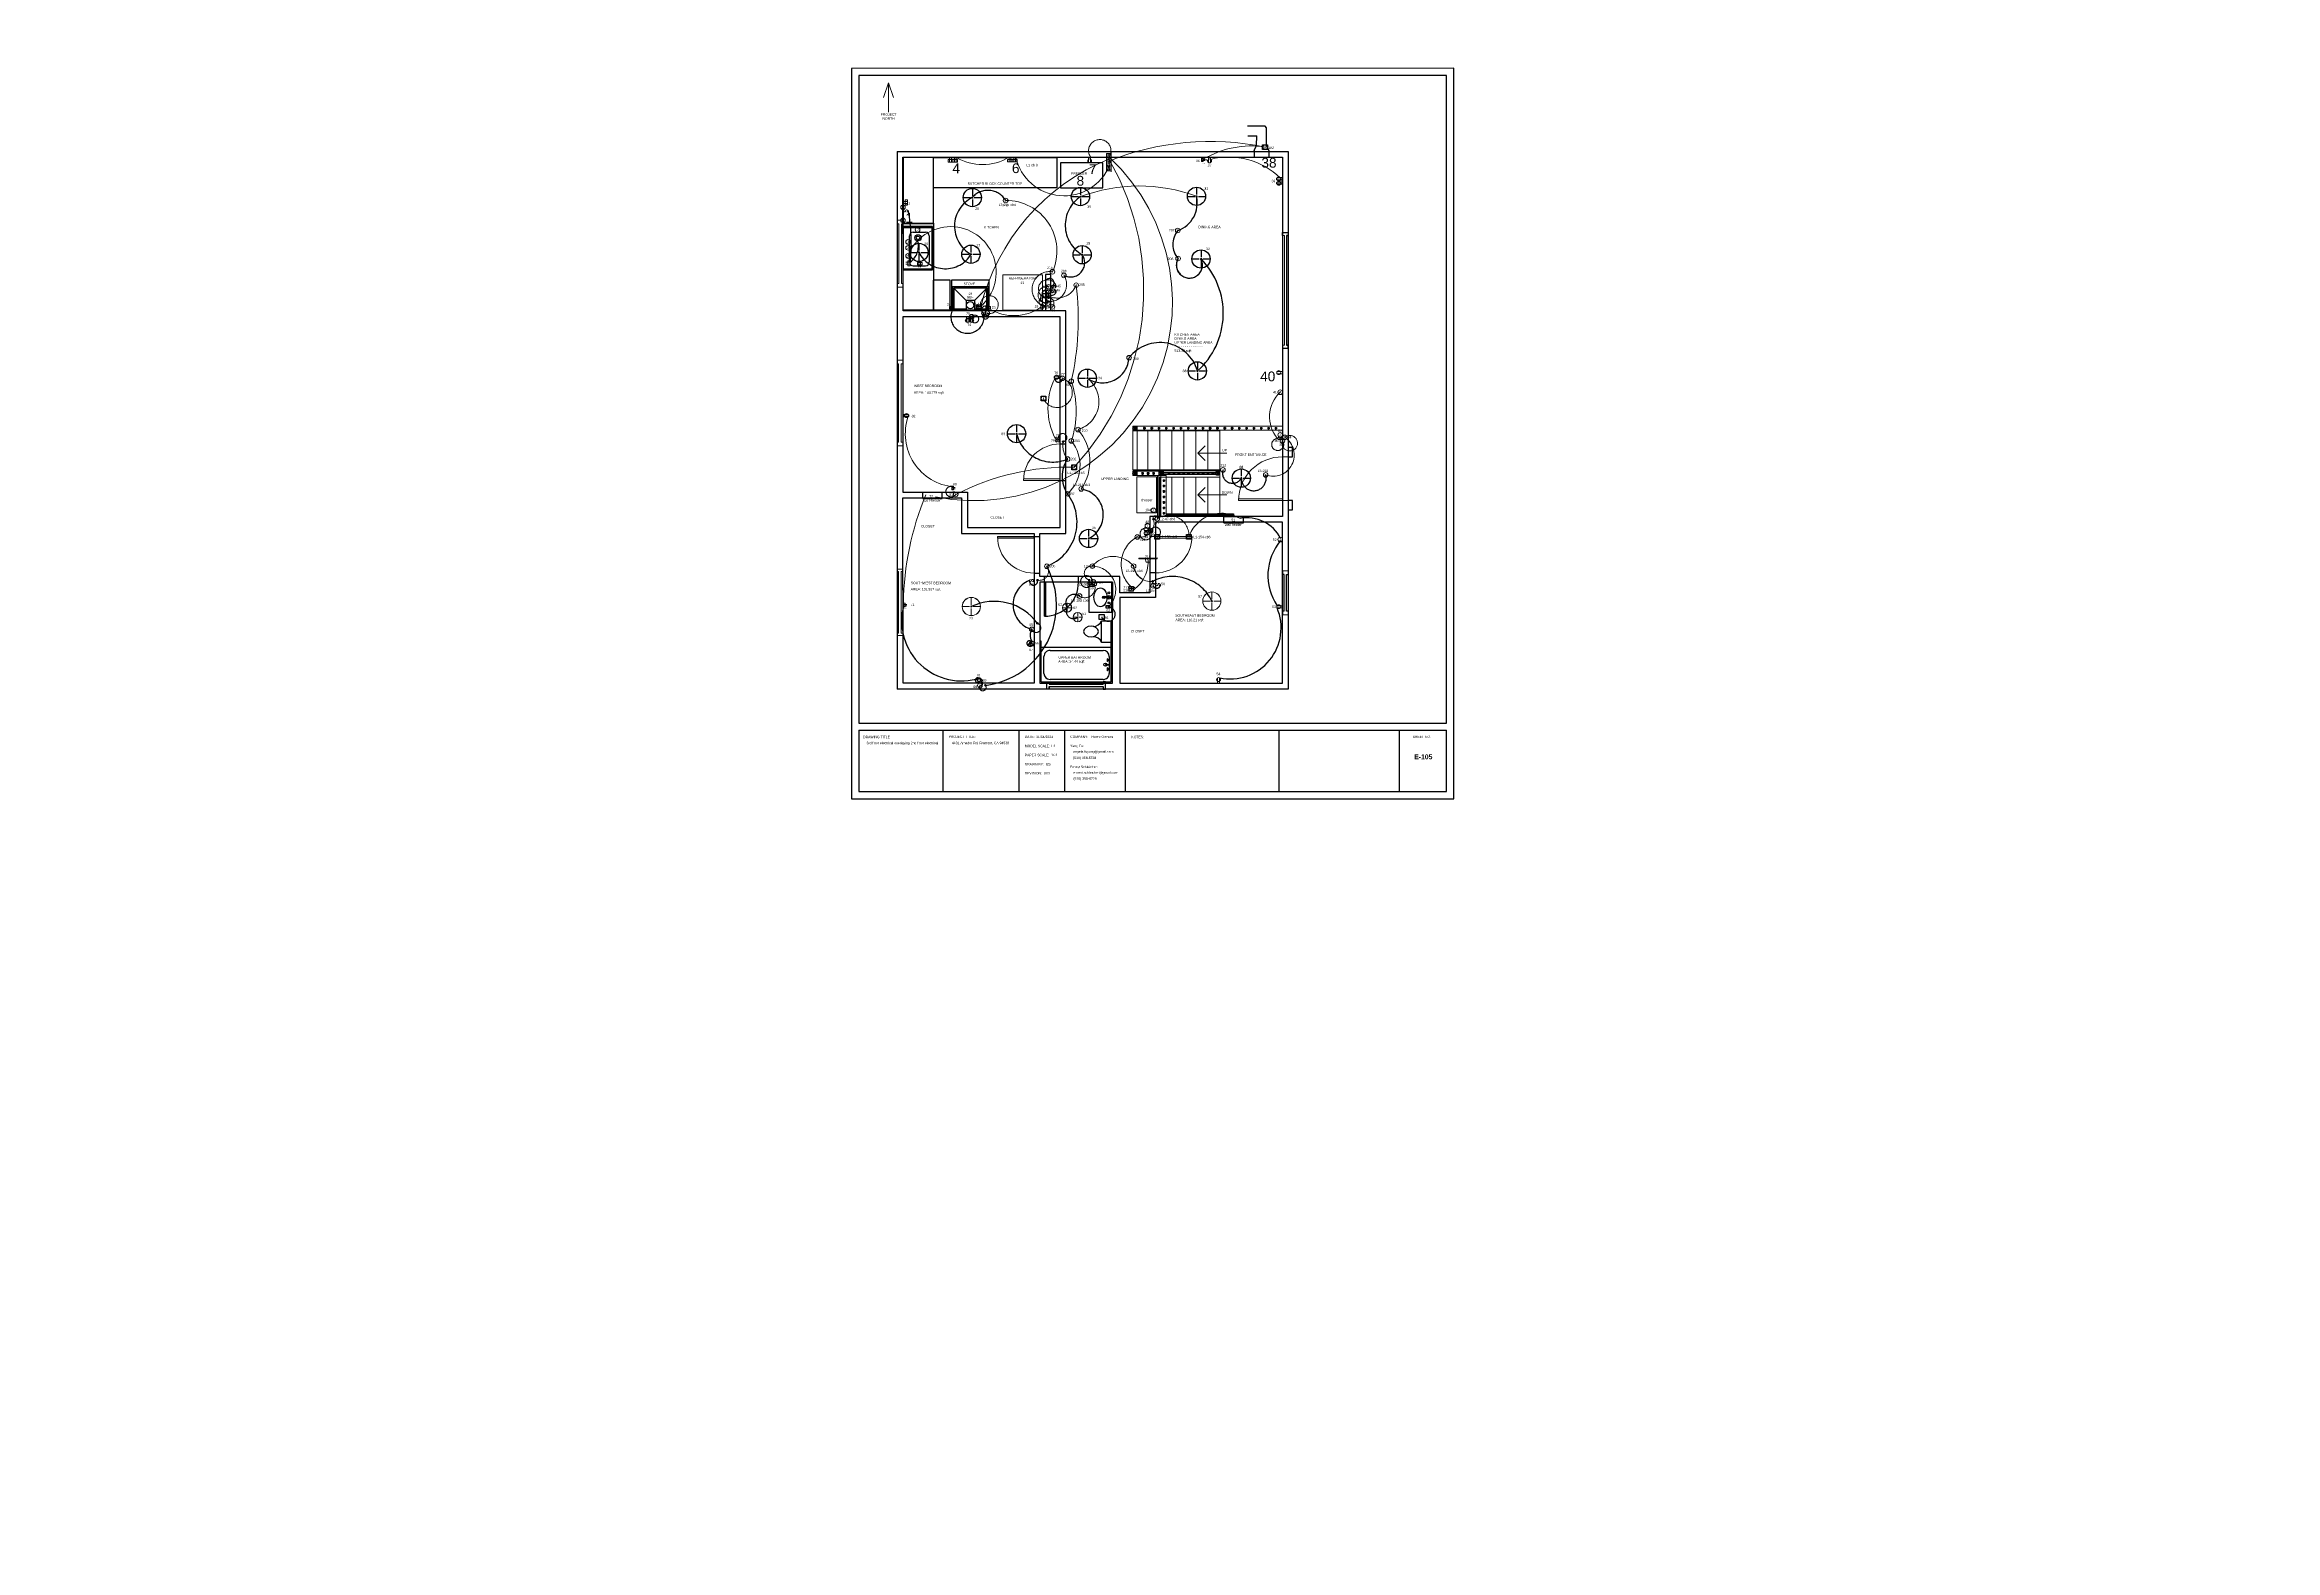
# Paper-space layout 'Layout1' of a CAD drawing. Header units: inches. Extents: x 1.06 to 9.55, y 0.72 to 6.45.
# The model-space entities are those that its viewports show. They can reach past a viewport. Long polylines and large blocks are cut down to what shows.
import ezdxf

# ---------------------------------------------------------------- set-up
doc = ezdxf.new("R2010")
doc.units = ezdxf.units.IN
doc.header["$MEASUREMENT"] = 0
for name, pattern in [('ACAD_ISO02W100', [15, 12, -3]), ('CENTER2', [1.125, 0.75, -0.125, 0.125, -0.125]), ('DASHED', [0.75, 0.5, -0.25])]:
    doc.linetypes.add(name, pattern=pattern)
doc.layers.get('0').update_dxf_attribs({"color": 1, "lineweight": 9})
doc.layers.get('Defpoints').update_dxf_attribs({"lineweight": 9})
for name, color, linetype, lineweight in [('00-page-edge', 7, 'Continuous', 9), ('A201-Floorplan-2nd-floor', 7, 'Continuous', 9), ('A201-Text', 7, 'Continuous', 9), ('E201-Electrical-2nd-floor', 7, 'Continuous', 9), ('E301-Electrical-attic', 7, 'Continuous', 9)]:
    doc.layers.add(name, color=color, linetype=linetype, lineweight=lineweight)
doc.layers.add('Title Block', color=7, linetype='Continuous')
doc.layers.add('Title Block Text', color=7, linetype='Continuous')
doc.layers.get('Defpoints').off()
doc.styles.add('Large', font='Arial Bold.ttf', dxfattribs={"height": 4})
doc.styles.add('Reg', font='Courier New.ttf', dxfattribs={"height": 1})
doc.styles.add('Small', font='Arial.ttf', dxfattribs={"height": 0.5})
doc.styles.get("Standard").update_dxf_attribs({"font": 'Arial.ttf', "height": 2})

# ---------------------------------------------------------------- blocks, each defined once
blk = doc.blocks.new('duplex-for-freezer-on-2nd-floor')
at = {"layer": 'E201-Electrical-2nd-floor'}
for p, q in [((0, 0), (0, -4.4)), ((1.7, 0), (1.7, -4.4))]:
    blk.add_line(p, q, dxfattribs=at)
blk.add_circle((0.9, -3), 1.61, dxfattribs=at)
blk = doc.blocks.new('refrigerator')
at = {"layer": 'A201-Floorplan-2nd-floor', "linetype": 'CENTER2'}
blk.add_lwpolyline([(0, 0), (-32.625, 0), (-32.625, 28.925), (0, 28.925)], close=True, dxfattribs=at)
blk = doc.blocks.new('stove')
at = {"layer": 'A201-Floorplan-2nd-floor', "linetype": 'CENTER2', "lineweight": 30}
blk.add_lwpolyline([(-30.3, 25), (0, 25), (0, 0), (-30.3, 0)], close=True, dxfattribs=at)
blk = doc.blocks.new('L2-dining-room-window')
at = {"layer": 'A201-Floorplan-2nd-floor', "lineweight": 30}
for p, q in [((0, -2.5), (0, 0)), ((0, 0), (4.8, 0)), ((4.8, 0), (4.8, -2.5)), ((3.2, -2.5), (4.8, -2.5)), ((3.2, -2.5), (3.2, -92.5)), ((4.8, -2.5), (3.2, -2.5)), ((0, -92.5), (0, -95)), ((0, -95), (4.8, -95)), ((3.2, -92.5), (4.8, -92.5)), ((4.8, -92.5), (3.2, -92.5)), ((4.8, -95), (4.8, -92.5))]:
    blk.add_line(p, q, dxfattribs=at)
at = {"layer": 'A201-Floorplan-2nd-floor'}
blk.add_lwpolyline([(0, -92.5), (1.6, -92.5), (1.6, -2.5), (0, -2.5)], dxfattribs=at)
blk = doc.blocks.new('L2-SE-bedroom-window')
at = {"lineweight": 30}
blk.add_line((0, -33.125), (0, -36.125), dxfattribs=at)
at = {"layer": 'A201-Floorplan-2nd-floor'}
for p, q in [((4.75, 0), (0, 0)), ((0, -36.125), (4.75, -36.125))]:
    blk.add_line(p, q, dxfattribs=at)
at = {"layer": 'A201-Floorplan-2nd-floor', "lineweight": 30}
for p, q in [((0, 0), (0, -3)), ((4.75, 0), (4.75, -3)), ((1.5, -3), (0, -3)), ((1.5, -33.125), (1.5, -3)), ((3.25, -3), (4.75, -3)), ((3.25, -33.125), (3.25, -3)), ((1.5, -33.125), (0, -33.125)), ((4.75, -33.125), (3.25, -33.125)), ((4.75, -33.125), (4.75, -36.125))]:
    blk.add_line(p, q, dxfattribs=at)
blk = doc.blocks.new('L2-bathroom-door')
at = {"lineweight": 30}
for p, q in [((0, -28), (0, 0)), ((1.2, 0), (0, 0)), ((0, 0), (0, 0)), ((1.2, -28), (1.2, 0))]:
    blk.add_line(p, q, dxfattribs=at)
blk.add_arc((0, 0), 28, 270, 0, dxfattribs=at)
blk = doc.blocks.new('L2-SE-bedroom')
at = {"layer": 'A201-Floorplan-2nd-floor'}
for p, q in [((30, 0), (0, 0)), ((0, 0), (0, -1.4)), ((0, -1.4), (30, -1.4))]:
    blk.add_line(p, q, dxfattribs=at)
blk.add_arc((0, 0), 30, 270, 0, dxfattribs=at)
blk = doc.blocks.new('L2-W-bedroom-door')
at = {"layer": 'A201-Floorplan-2nd-floor'}
for p, q in [((-156.2, -523.3), (-186.2, -523.3)), ((-186.2, -524.7), (-156.2, -524.7)), ((-156.2, -524.7), (-156.2, -523.3))]:
    blk.add_line(p, q, dxfattribs=at)
blk.add_arc((-156.2, -524.7), 30, 90, 180, dxfattribs=at)
blk = doc.blocks.new('L2-SW-bedroom-door')
at = {"layer": 'A201-Floorplan-2nd-floor', "lineweight": 30}
for p in [(-313.9, -549.4), (-283.9, -550.8)]:
    blk.add_line(p, (-283.9, -549.4), dxfattribs=at)
at = {"layer": 'A201-Floorplan-2nd-floor'}
blk.add_line((-313.9, -550.8), (-283.9, -550.8), dxfattribs=at)
blk.add_arc((-283.9, -549.4), 30, 180, 270, dxfattribs=at)
blk = doc.blocks.new('L2-SW-bedroom-window')
at = {"layer": 'A201-Floorplan-2nd-floor'}
for p, q in [((0, 54.5), (-4.7, 54.5)), ((-4.7, 52.5), (-3.7, 52.5)), ((-3.7, 2), (-3.7, 52.5)), ((-1.5, 2), (-1.5, 52.5)), ((-1.5, 52.5), (0, 52.5)), ((0, 52.5), (0, 54.5)), ((-3.7, 2), (-4.7, 2)), ((0, 0), (-4.7, 0)), ((0, 2), (-1.5, 2)), ((0, 0), (0, 2))]:
    blk.add_line(p, q, dxfattribs=at)
at = {"layer": 'A201-Floorplan-2nd-floor', "lineweight": 30}
for p, q in [((-4.7, 54.5), (-4.7, 52.5)), ((-4.7, 2), (-4.7, 0))]:
    blk.add_line(p, q, dxfattribs=at)
blk = doc.blocks.new('L2-bathroom-bath-tub')
at = {"lineweight": 30}
for p, q in [((-1, 0), (0, 0)), ((-58.7, 0), (-59.7, 0)), ((-58.7, -33.5), (-58.7, 0)), ((-58.7, -5), (-1, -5)), ((-56.3, -26.6), (-56.3, -12.8)), ((-51.3, -7.8), (-7.7, -7.8)), ((-2.7, -12.8), (-2.7, -26.6)), ((-1, -33.5), (-1, 0)), ((-58.7, -33.5), (-1, -33.5)), ((-7.7, -31.6), (-51.3, -31.6))]:
    blk.add_line(p, q, dxfattribs=at)
for centre, start, end in [((-51.3, -12.8), 90, 180), ((-7.7, -12.8), 0, 90), ((-51.3, -26.6), 180, 270), ((-7.7, -26.6), 270, 0)]:
    blk.add_arc(centre, 5, start, end, dxfattribs=at)
blk = doc.blocks.new('L2-bathroom-window')
at = {"lineweight": 30}
for p, q in [((0, 0), (0, 6)), ((0, 6), (2, 6)), ((2, 0), (0, 0)), ((2, 6), (2, 4)), ((2, 6), (2, 4)), ((2, 4), (46.2, 4)), ((2, 2), (2, 0)), ((2, 0), (2, 2)), ((2, 2), (46.2, 2)), ((48.2, 6), (46.2, 6)), ((46.2, 6), (46.2, 4)), ((46.2, 2), (46.2, 0)), ((46.2, 0), (48.2, 0)), ((48.2, 0), (48.2, 6))]:
    blk.add_line(p, q, dxfattribs=at)
blk = doc.blocks.new('L2-SW-bedroom-switch')
at = {"layer": 'E201-Electrical-2nd-floor'}
for p, q in [((-3.7, 0, -48.4), (-4.1, 0, -48.4)), ((-0.4, 0, -48.4), (0, 0, -48.4))]:
    blk.add_line(p, q, dxfattribs=at)
for centre, start, end in [((-2.9, 0, -48.4), 90, 360), ((-1.2, 0, -48.4), 90, 180), ((-1.2, 0, -48.4), 270, 90)]:
    blk.add_arc(centre, 0.84, start, end, dxfattribs=at)
blk = doc.blocks.new('L2-j-box-66')
at = {"layer": 'E201-Electrical-2nd-floor'}
blk.add_circle((-1.9, 0, -34.5), 1.9, dxfattribs=at)
at = {"layer": 'E201-Electrical-2nd-floor', "lineweight": 5, "style": 'Reg'}
blk.add_text('J', height=2, dxfattribs=at).set_placement((-3.1, -1.1, -34.5))
blk = doc.blocks.new('L2-j-box-65')
at = {"layer": 'E201-Electrical-2nd-floor'}
blk.add_circle((-1.9, 0, -39.1), 1.9, dxfattribs=at)
at = {"layer": 'E201-Electrical-2nd-floor', "lineweight": 5, "style": 'Reg'}
blk.add_text('J', height=2, dxfattribs=at).set_placement((-3.1, -1.1, -39.1))
blk = doc.blocks.new('L2-duplex-67')
at = {"layer": 'E201-Electrical-2nd-floor'}
for p, q in [((0, 0, -16.9), (-4.4, 0, -16.9)), ((0, -1.7, -16.9), (-4.4, -1.7, -16.9))]:
    blk.add_line(p, q, dxfattribs=at)
blk.add_circle((-3, -0.9, -16.9), 1.61, dxfattribs=at)
blk = doc.blocks.new('L2-j-box-68')
at = {"layer": 'E201-Electrical-2nd-floor'}
blk.add_circle((0, -1.9, -71.9), 1.9, dxfattribs=at)
at = {"layer": 'E201-Electrical-2nd-floor', "lineweight": 5, "style": 'Reg'}
blk.add_text('J', height=2, dxfattribs=at).set_placement((-1.3, -3, -71.9))
blk = doc.blocks.new('L2-duplex-70')
at = {"layer": 'E201-Electrical-2nd-floor'}
for p, q in [((-1.7, 0, -17.6), (-1.7, 4.4, -17.6)), ((0, 0, -17.6), (0, 4.4, -17.6))]:
    blk.add_line(p, q, dxfattribs=at)
blk.add_circle((-0.9, 3, -17.6), 1.61, dxfattribs=at)
blk = doc.blocks.new('L2-wall-heater-72')
at = {"layer": 'E201-Electrical-2nd-floor', "lineweight": 30}
for p, q in [((0, 4.75, -9.75), (16, 4.75, -9.75)), ((0, -0.5, -9.75), (0, 4.75, -9.75)), ((0, 0, -9.75), (16, 0, -9.75)), ((16, -0.5, -9.75), (16, 4.75, -9.75)), ((0, -0.5, -9.75), (16, -0.5, -9.75))]:
    blk.add_line(p, q, dxfattribs=at)
blk = doc.blocks.new('L2-ceiling-led-73')
at = {"layer": 'E201-Electrical-2nd-floor', "linetype": 'CENTER2'}
for p, q in [((-7.62, 0.75, -91.12), (-1.5, 0.75, -91.12)), ((0, 8.37, -91.12), (0, 2.25, -91.12)), ((1.5, 0.75, -91.12), (7.62, 0.75, -91.12)), ((0, -0.75, -91.12), (0, -6.87, -91.12))]:
    blk.add_line(p, q, dxfattribs=at)
at = {"layer": 'E201-Electrical-2nd-floor', "linetype": 'Continuous'}
for p, q in [((-0.75, 0.75, -91.12), (0.75, 0.75, -91.12)), ((0, 1.5, -91.12), (0, 0, -91.12))]:
    blk.add_line(p, q, dxfattribs=at)
at = {"layer": 'E201-Electrical-2nd-floor'}
blk.add_circle((0, 0.75, -91.12), 7.5, dxfattribs=at)
blk = doc.blocks.new('L2-bathroom-switch-58')
at = {"layer": 'E201-Electrical-2nd-floor'}
for p, q in [((0, -0.4, -47.4), (0, 0, -47.4)), ((0, -3.7, -47.4), (0, -4.1, -47.4))]:
    blk.add_line(p, q, dxfattribs=at)
for centre, start, end in [((0, -1.2, -47.4), 0, 180), ((0, -1.2, -47.4), 180, 270), ((0, -2.9, -47.4), 180, 90)]:
    blk.add_arc(centre, 0.84, start, end, dxfattribs=at)
blk = doc.blocks.new('L2-humidity-sensor-60')
at = {"layer": 'E201-Electrical-2nd-floor', "lineweight": 30}
for p, q in [((-1.5, -0.9, -95.2), (-1.5, 1.1, -95.2)), ((-1.5, 1.1, -95.2), (1.5, 1.1, -95.2)), ((1.5, 1.1, -95.2), (1.5, -0.9, -95.2)), ((1.5, -0.9, -95.2), (-1.5, -0.9, -95.2))]:
    blk.add_line(p, q, dxfattribs=at)
blk = doc.blocks.new('L2-bathroom-exhaust-61')
at = {"layer": 'E201-Electrical-2nd-floor', "lineweight": 30}
for p, q in [((-1.9, -2, -94.8), (-1.9, 2, -94.8)), ((-1.9, 2, -94.8), (2.1, 2, -94.8)), ((2.1, 2, -94.8), (2.1, -2, -94.8)), ((2.1, -2, -94.8), (-1.9, -2, -94.8))]:
    blk.add_line(p, q, dxfattribs=at)
blk = doc.blocks.new('*U44')
at = {"layer": 'E201-Electrical-2nd-floor', "color": 0, "linetype": 'CENTER2', "transparency": 16777216}
for p, q in [((-3.87, 0), (-0.75, 0)), ((0, 0.75), (0, 3.87)), ((0.75, 0), (3.87, 0)), ((0, -3.87), (0, -0.75))]:
    blk.add_line(p, q, dxfattribs=at)
at = {"layer": 'E201-Electrical-2nd-floor', "color": 0, "linetype": 'Continuous', "transparency": 16777216}
for p, q in [((-0.375, 0), (0.375, 0)), ((0, -0.375), (0, 0.375))]:
    blk.add_line(p, q, dxfattribs=at)
blk = doc.blocks.new('L2-bathroom-ceiling-led-62')
at = {"layer": 'E201-Electrical-2nd-floor'}
blk.add_circle((0.1, 0, -94.6), 3.75, dxfattribs=at)
at = {"layer": 'E201-Electrical-2nd-floor', "linetype": 'CENTER2', "rotation": 270}
blk.add_blockref('*U44', (0.1, 0, -94.6), dxfattribs=at)
blk = doc.blocks.new('*U46')
at = {"layer": 'E201-Electrical-2nd-floor', "color": 0, "linetype": 'CENTER2', "transparency": 16777216}
for p, q in [((-3.87, 0), (-0.75, 0)), ((0, 0.75), (0, 3.87)), ((0.75, 0), (3.87, 0)), ((0, -3.87), (0, -0.75))]:
    blk.add_line(p, q, dxfattribs=at)
at = {"layer": 'E201-Electrical-2nd-floor', "color": 0, "linetype": 'Continuous', "transparency": 16777216}
for p, q in [((-0.375, 0), (0.375, 0)), ((0, -0.375), (0, 0.375))]:
    blk.add_line(p, q, dxfattribs=at)
blk = doc.blocks.new('L2-bathroom-ceiling-led-63')
at = {"layer": 'E201-Electrical-2nd-floor'}
blk.add_circle((0, 0, -94.8), 3.75, dxfattribs=at)
at = {"layer": 'E201-Electrical-2nd-floor', "linetype": 'CENTER2', "rotation": 270}
blk.add_blockref('*U46', (0, 0, -94.8), dxfattribs=at)
blk = doc.blocks.new('L2-wall-heater-51')
at = {"layer": 'E201-Electrical-2nd-floor', "lineweight": 30}
for p, q in [((0, -0.5, -12.5), (0, 4.75, -12.5)), ((0, 4.75, -12.5), (16, 4.75, -12.5)), ((0, 0, -12.5), (16, 0, -12.5)), ((16, -0.5, -12.5), (16, 4.75, -12.5)), ((0, -0.5, -12.5), (16, -0.5, -12.5))]:
    blk.add_line(p, q, dxfattribs=at)
blk = doc.blocks.new('L2-duplex-53')
at = {"layer": 'E201-Electrical-2nd-floor'}
for p, q in [((0, 1.7, -16.6), (-4.4, 1.7, -16.6)), ((0, 0, -16.6), (-4.4, 0, -16.6))]:
    blk.add_line(p, q, dxfattribs=at)
blk.add_circle((-3, 0.9, -16.6), 1.61, dxfattribs=at)
blk = doc.blocks.new('L2-duplex-54')
at = {"layer": 'E201-Electrical-2nd-floor'}
for p, q in [((-1.7, 0, -16.6), (-1.7, 4.4, -16.6)), ((0, 0, -16.6), (0, 4.4, -16.6))]:
    blk.add_line(p, q, dxfattribs=at)
blk.add_circle((-0.9, 3, -16.6), 1.61, dxfattribs=at)
blk = doc.blocks.new('L2-basic-switch-56')
at = {"layer": 'E201-Electrical-2nd-floor'}
for p, q in [((0.4, 0, -43.5), (0, 0, -43.5)), ((3.7, 0, -43.5), (4.1, 0, -43.5))]:
    blk.add_line(p, q, dxfattribs=at)
for centre, start, end in [((1.2, 0, -43.5), 90, 270), ((2.9, 0, -43.5), 270, 180), ((1.2, 0, -43.5), 270, 0)]:
    blk.add_arc(centre, 0.84, start, end, dxfattribs=at)
blk = doc.blocks.new('L2-ceiling-led-57')
blk.add_circle((0, 0, -91.5), 7.5)
at = {"layer": 'E201-Electrical-2nd-floor', "linetype": 'CENTER2'}
for p, q in [((-7.62, 0, -91.5), (-1.5, 0, -91.5)), ((0, 7.62, -91.5), (0, 1.5, -91.5)), ((1.5, 0, -91.5), (7.62, 0, -91.5)), ((0, -1.5, -91.5), (0, -7.62, -91.5))]:
    blk.add_line(p, q, dxfattribs=at)
at = {"layer": 'E201-Electrical-2nd-floor', "linetype": 'Continuous'}
for p, q in [((-0.75, 0, -91.5), (0.75, 0, -91.5)), ((0, 0.75, -91.5), (0, -0.75, -91.5))]:
    blk.add_line(p, q, dxfattribs=at)
at = {"layer": 'E201-Electrical-2nd-floor'}
blk.add_circle((0, 0, -91.5), 7.5, dxfattribs=at)
blk = doc.blocks.new('brick-facade-right-of-front-door')
at = {"lineweight": 30}
for p, q in [((3.625, 7.625), (0, 7.625)), ((0, 7.625), (0, 0)), ((0, 0), (3.625, 0)), ((3.625, 0), (3.625, 7.625))]:
    blk.add_line(p, q, dxfattribs=at)
blk = doc.blocks.new('brick-facade-left-of-front-door')
at = {"lineweight": 30}
for p, q in [((3.625, 0), (0, 0)), ((0, 0), (0, -7.625)), ((3.625, -7.625), (3.625, 0)), ((0, -7.625), (3.625, -7.625))]:
    blk.add_line(p, q, dxfattribs=at)
blk = doc.blocks.new('L2-bathroom-sink')
at = {"lineweight": 30}
for p, q in [((-19, -25), (-19, 0)), ((-19, 0), (0, 0)), ((-0.8, 0), (-0.8, -25)), ((0, 0), (0, -25)), ((-3.4, -12.2), (-7.2, -12.2)), ((-7.2, -12.8), (-7.2, -12.2)), ((-3.4, -12.8), (-7.2, -12.8)), ((0, -25), (-19, -25))]:
    blk.add_line(p, q, dxfattribs=at)
for centre, radius in [((-7.2, -12.5), 1), ((-2.7, -12.5), 1.5), ((-2.9, -8.8), 0.75), ((-2.9, -17.1), 0.75), ((-2.7, -12.5), 0.75)]:
    blk.add_circle(centre, radius, dxfattribs=at)
blk.add_ellipse((-9.9, -12.5), major_axis=(0, 7.83), ratio=0.682565, dxfattribs=at)
blk = doc.blocks.new('L2-toilet')
at = {"layer": 'A201-Floorplan-2nd-floor', "lineweight": 30}
for p, q in [((-7.8, 0), (-7.8, 17.8)), ((-7.8, 17.8), (0, 17.8)), ((0, 0), (-7.8, 0)), ((0, 17.8), (0, 0))]:
    blk.add_line(p, q, dxfattribs=at)
for centre, start, end in [((-14.4, 20.3), 267.5527, 339.3943), ((-14.4, -2.5), 20.6057, 92.4473)]:
    blk.add_arc(centre, 7.15, start, end, dxfattribs=at)
blk.add_ellipse((-16.4, 8.9), major_axis=(-6.05, 0), ratio=0.722961, start_param=4.712389, end_param=10.995574, dxfattribs=at)
blk = doc.blocks.new('L2-tub-hot-faucet')
at = {"layer": 'A201-Floorplan-2nd-floor', "lineweight": 30}
for p, q in [((-1.3, 1.4), (-1.5, 1.4)), ((-1.5, 1.4), (-1.5, -0.9)), ((-1.3, 1.4), (-1.3, -0.9)), ((0, 0.5), (-1.3, 0.5)), ((0, 0), (-1.3, 0)), ((-1.3, -0.9), (-1.3, 0)), ((-1.3, -0.9), (-1.5, -0.9))]:
    blk.add_line(p, q, dxfattribs=at)
blk = doc.blocks.new('L2-tub-faucets-and-drain')
at = {"layer": 'A201-Floorplan-2nd-floor', "lineweight": 30}
for p, q in [((0, 0.2), (3.1, 0.2)), ((0, 0.2), (0, -0.2)), ((0, -0.2), (3.1, -0.2))]:
    blk.add_line(p, q, dxfattribs=at)
blk.add_circle((0, 0), 1.25, dxfattribs=at)
at = {"lineweight": 30}
for p in [(3.1, 3.5), (3.1, -4)]:
    blk.add_blockref('L2-tub-hot-faucet', p, dxfattribs=at)
blk = doc.blocks.new('L2-duplex-40')
at = {"layer": 'E201-Electrical-2nd-floor'}
for p, q in [((0, 1.7, -15.9), (-4.4, 1.7, -15.9)), ((0, 0, -15.9), (-4.4, 0, -15.9))]:
    blk.add_line(p, q, dxfattribs=at)
blk.add_circle((-3, 0.9, -15.9), 1.61, dxfattribs=at)
blk = doc.blocks.new('L2-furnace-register-38-and-duct')
at = {"layer": 'A201-Floorplan-2nd-floor', "lineweight": 30}
for p, q in [((9, 25.6), (-5.4, 25.6)), ((10, 24.2), (9, 25.6)), ((10, 9.6), (10, 24.2)), ((-5.3, 17.6), (2.1, 17.6)), ((0, 5.6), (2, 9.6)), ((0, 5.6), (0, 0)), ((2, 9.6), (2.1, 17.6)), ((11.9, 5.6), (10, 9.6)), ((11.9, 5.6), (11.9, 0))]:
    blk.add_line(p, q, dxfattribs=at)
blk = doc.blocks.new('L2-switch-1')
at = {"layer": 'E201-Electrical-2nd-floor'}
for p, q in [((0.4, 0, -43.5), (0, 0, -43.5)), ((4.1, 0, -43.5), (4.5, 0, -43.5))]:
    blk.add_line(p, q, dxfattribs=at)
for centre, start, end in [((1.3, 0, -43.5), 90, 270), ((3.2, 0, -43.5), 270, 180), ((1.3, 0, -43.5), 270, 0)]:
    blk.add_arc(centre, 0.916, start, end, dxfattribs=at)
blk = doc.blocks.new('L2-gfci-duplex-2')
at = {"layer": 'E201-Electrical-2nd-floor'}
for p, q in [((0, 0, -43.5), (3.7, 0, -43.5)), ((3.7, 1.2, -43.5), (1.8, 1.2, -43.5)), ((1.8, -2.7, -43.5), (1.8, 1.2, -43.5)), ((0, -1.6, -43.5), (3.7, -1.6, -43.5))]:
    blk.add_line(p, q, dxfattribs=at)
at = {"layer": 'E201-Electrical-2nd-floor', "elevation": -43.5}
blk.add_lwpolyline([(1.8, -2.7), (1.8, 1.2), (3.7, 1.2), (3.7, -2.7)], close=True, dxfattribs=at)
blk = doc.blocks.new('L2-north-kitchen-butcher-block')
at = {"layer": 'A201-Floorplan-2nd-floor', "linetype": 'CENTER2', "lineweight": 30}
blk.add_lwpolyline([(0, -25), (-101.3, -25), (-101.3, 0), (0, 0)], close=True, dxfattribs=at)
blk = doc.blocks.new('L2-kitchen-NW-butcher-block')
at = {"layer": 'A201-Floorplan-2nd-floor', "linetype": 'CENTER2', "lineweight": 30}
blk.add_lwpolyline([(25, -54.2), (25, 0), (0, 0), (0, -54.2)], close=True, dxfattribs=at)
blk = doc.blocks.new('L2-kitchen-butcher-block-sink')
at = {"layer": 'A201-Floorplan-2nd-floor', "linetype": 'CENTER2', "lineweight": 30}
blk.add_lwpolyline([(0, 71.3625), (25, 71.3625), (25, 0), (0, 0)], close=True, dxfattribs=at)
blk = doc.blocks.new('L2-butcher-block-west-stove')
at = {"layer": 'A201-Floorplan-2nd-floor', "linetype": 'CENTER2', "lineweight": 30}
for p, q in [((13.7, 24.6), (0, 24.6)), ((0, 0), (0, 24.6)), ((13.7, 0), (13.7, 24.6)), ((13.7, 0), (0, 0))]:
    blk.add_line(p, q, dxfattribs=at)
blk = doc.blocks.new('smart-hood')
at = {"lineweight": 30}
for p, q in [((11.15625, 8), (11.15625, 0)), ((18.15625, 8), (11.15625, 8)), ((18.15625, 8), (18.15625, 0))]:
    blk.add_line(p, q, dxfattribs=at)
blk.add_lwpolyline([(0, 0), (29.3125, 0), (29.3125, 19), (0, 19)], close=True, dxfattribs=at)
blk.add_lwpolyline([(18.15625, 1), (28.3125, 1), (28.3125, 18), (1, 18), (1, 1), (11.15625, 1)], dxfattribs=at)
blk.add_circle((14.65625, 4), 3, dxfattribs=at)
blk = doc.blocks.new('L2-stove-exhaust-hood')
at = {"layer": 'A201-Floorplan-2nd-floor', "lineweight": 30}
for p, q in [((0, 8), (-10.15625, 18)), ((-10.15625, 1), (0, 0)), ((17.15625, 18), (7, 8)), ((7, 0), (17.15625, 1))]:
    blk.add_line(p, q, dxfattribs=at)
blk.add_blockref('smart-hood', (-11.15625, 0), dxfattribs=at)
blk = doc.blocks.new('L2-gfci-duplex-4')
at = {"layer": 'E201-Electrical-2nd-floor'}
for p, q in [((-3.9, 0, -48.9), (-3.9, -2, -48.9)), ((3.9, 0, -48.9), (-3.9, 0, -48.9)), ((-2.7, 1.8, -48.9), (-2.7, -2, -48.9)), ((-1.2, 1.8, -48.9), (-1.2, -2, -48.9)), ((0, -2, -48.9), (0, 0, -48.9)), ((1.2, 1.7, -48.9), (1.2, -2, -48.9)), ((2.7, 1.7, -48.9), (2.7, -2, -48.9)), ((3.9, -2, -48.9), (3.9, 0, -48.9)), ((-3.9, -2, -48.9), (3.9, -2, -48.9))]:
    blk.add_line(p, q, dxfattribs=at)
blk = doc.blocks.new('L2-gfci-duplex-6')
at = {"layer": 'E201-Electrical-2nd-floor'}
for p, q in [((-3.9, 0, -49.4), (-3.9, -2, -49.4)), ((3.9, 0, -49.4), (-3.9, 0, -49.4)), ((-2.7, 1.7, -49.4), (-2.7, -2, -49.4)), ((-1.2, 1.7, -49.4), (-1.2, -2, -49.4)), ((0, -2, -49.4), (0, 0, -49.4)), ((1.2, 1.7, -49.4), (1.2, -2, -49.4)), ((2.7, 1.7, -49.4), (2.7, -2, -49.4)), ((3.9, -2, -49.4), (3.9, 0, -49.4)), ((-3.9, -2, -49.4), (3.9, -2, -49.4))]:
    blk.add_line(p, q, dxfattribs=at)
blk = doc.blocks.new('L2-gfci-duplex-10')
at = {"layer": 'E201-Electrical-2nd-floor'}
for p, q in [((0, 1.6), (3.7, 1.6)), ((0, 0), (3.7, 0)), ((3.7, 2.7), (1.8, 2.7)), ((1.8, -1.2), (1.8, 2.7))]:
    blk.add_line(p, q, dxfattribs=at)
blk.add_lwpolyline([(1.8, -1.2), (1.8, 2.7), (3.7, 2.7), (3.7, -1.2)], close=True, dxfattribs=at)
blk = doc.blocks.new('L2-gfci-duplex-9')
at = {"layer": 'E201-Electrical-2nd-floor'}
for p, q in [((0, 0), (0, -1.9)), ((3.9, 0), (0, 0)), ((1.2, -3.7), (1.2, 0)), ((2.7, -3.7), (2.7, 0)), ((3.9, -1.9), (3.9, 0)), ((3.9, -1.9), (0, -1.9))]:
    blk.add_line(p, q, dxfattribs=at)
blk = doc.blocks.new('L2-cabinet-holding-kitchen-sink')
at = {"layer": 'A201-Floorplan-2nd-floor', "lineweight": -3}
for points in [[(0, 0), (0, 35.6), (-24.4, 35.6), (-24.4, 0)], [(-23.8, 0.6), (-23.8, 34.9), (-0.6, 34.9), (-0.6, 0.6)]]:
    blk.add_lwpolyline(points, close=True, dxfattribs=at)
blk = doc.blocks.new('L2-insinkerator')
at = {"layer": 'E201-Electrical-2nd-floor', "lineweight": -3}
blk.add_circle((0, 2.5), 2.53, dxfattribs=at)
blk = doc.blocks.new('L2-kitchen-sink-and-drain')
at = {"layer": 'A201-Floorplan-2nd-floor', "lineweight": -3}
for p, q in [((-6.9375, -19.96875), (-6.9375, 1.71875)), ((-3.9375, 4.71875), (6.28125, 4.71875)), ((9.28125, 1.71875), (9.28125, -19.96875)), ((-3.9375, -22.96875), (6.28125, -22.96875))]:
    blk.add_line(p, q, dxfattribs=at)
blk.add_circle((0, 0), 1.45459, dxfattribs=at)
for centre, start, end in [((-3.9375, 1.71875), 90, 180), ((6.28125, 1.71875), 0, 90), ((-3.9375, -19.96875), 180, 270), ((6.28125, -19.96875), 270, 0)]:
    blk.add_arc(centre, 3, start, end, dxfattribs=at)
blk = doc.blocks.new('L2-gfci-duplex-18')
at = {"layer": 'E201-Electrical-2nd-floor'}
for p, q in [((-3.7, 2.7, -29.8), (-1.8, 2.7, -29.8)), ((-1.8, 2.7, -29.8), (-3.7, 2.7, -29.8)), ((-3.7, 2.7, -29.8), (-3.7, -1.2, -29.8)), ((0, 1.6, -29.8), (-3.7, 1.6, -29.8)), ((0, 1.6, -29.8), (-3.7, 1.6, -29.8)), ((0, 0, -29.8), (-3.7, 0, -29.8)), ((-1.8, 2.7, -29.8), (-1.8, -1.2, -29.8)), ((-3.7, -1.2, -29.8), (-1.8, -1.2, -29.8))]:
    blk.add_line(p, q, dxfattribs=at)
blk = doc.blocks.new('L2-gfci-duplex-23')
at = {"layer": 'E201-Electrical-2nd-floor'}
for p, q in [((-1.2, 3.7, -56.5), (-1.2, 1.8, -56.5)), ((2.7, 3.7, -56.5), (-1.2, 3.7, -56.5)), ((2.7, 1.8, -56.5), (-1.2, 1.8, -56.5)), ((0, 0, -56.5), (0, 3.7, -56.5)), ((1.6, 0, -56.5), (1.6, 3.7, -56.5)), ((2.7, 1.8, -56.5), (2.7, 3.7, -56.5))]:
    blk.add_line(p, q, dxfattribs=at)
blk = doc.blocks.new('L2-j-box-22')
at = {"layer": 'E201-Electrical-2nd-floor'}
blk.add_circle((0, -1.9), 1.9, dxfattribs=at)
at = {"layer": 'E201-Electrical-2nd-floor', "lineweight": 5, "style": 'Reg'}
blk.add_text('J', height=2, dxfattribs=at).set_placement((-1.3, -3))
blk = doc.blocks.new('L2-j-box-21')
at = {"layer": 'E201-Electrical-2nd-floor'}
blk.add_circle((0, -1.9), 1.9, dxfattribs=at)
at = {"layer": 'E201-Electrical-2nd-floor', "lineweight": 5, "style": 'Reg'}
blk.add_text('J', height=2, dxfattribs=at).set_placement((-1.3, -3))
blk = doc.blocks.new('L2-gfci-duplex-25')
at = {"layer": 'E201-Electrical-2nd-floor'}
for p, q in [((-1.2, 3.7, -56.5), (-1.2, 1.8, -56.5)), ((2.7, 3.7, -56.5), (-1.2, 3.7, -56.5)), ((2.7, 1.8, -56.5), (-1.2, 1.8, -56.5)), ((0, 0, -56.5), (0, 3.7, -56.5)), ((1.6, 0, -56.5), (1.6, 3.7, -56.5)), ((2.7, 1.8, -56.5), (2.7, 3.7, -56.5))]:
    blk.add_line(p, q, dxfattribs=at)
blk = doc.blocks.new('*U117')
at = {"layer": 'E201-Electrical-2nd-floor', "color": 0, "linetype": 'CENTER2', "lineweight": -3, "transparency": 16777216}
for p, q in [((-7.62, 0), (-1.5, 0)), ((0, 1.5), (0, 7.62)), ((1.5, 0), (7.62, 0)), ((0, -7.62), (0, -1.5))]:
    blk.add_line(p, q, dxfattribs=at)
at = {"layer": 'E201-Electrical-2nd-floor', "color": 0, "linetype": 'Continuous', "lineweight": -3, "transparency": 16777216}
for p, q in [((-0.75, 0), (0.75, 0)), ((0, -0.75), (0, 0.75))]:
    blk.add_line(p, q, dxfattribs=at)
blk = doc.blocks.new('L2-ceiling-led-26')
at = {"layer": 'E201-Electrical-2nd-floor', "lineweight": -3}
blk.add_circle((0, 0, -94.5), 7.5, dxfattribs=at)
at = {"layer": 'E201-Electrical-2nd-floor', "linetype": 'CENTER2', "lineweight": -3, "rotation": 270}
blk.add_blockref('*U117', (0, 0, -94.5), dxfattribs=at)
blk = doc.blocks.new('*U119')
at = {"layer": 'E201-Electrical-2nd-floor', "color": 0, "linetype": 'CENTER2', "lineweight": -3, "transparency": 16777216}
for p, q in [((-7.62, 0), (-1.5, 0)), ((0, 1.5), (0, 7.62)), ((1.5, 0), (7.62, 0)), ((0, -7.62), (0, -1.5))]:
    blk.add_line(p, q, dxfattribs=at)
at = {"layer": 'E201-Electrical-2nd-floor', "color": 0, "linetype": 'Continuous', "lineweight": -3, "transparency": 16777216}
for p, q in [((-0.75, 0), (0.75, 0)), ((0, -0.75), (0, 0.75))]:
    blk.add_line(p, q, dxfattribs=at)
blk = doc.blocks.new('L2-ceiling-led-27')
at = {"layer": 'E201-Electrical-2nd-floor', "lineweight": -3}
blk.add_circle((0, 0, -93.5), 7.5, dxfattribs=at)
at = {"layer": 'E201-Electrical-2nd-floor', "linetype": 'CENTER2', "lineweight": -3, "rotation": 270}
blk.add_blockref('*U119', (0, 0, -93.5), dxfattribs=at)
blk = doc.blocks.new('*U121')
at = {"layer": 'E201-Electrical-2nd-floor', "color": 0, "linetype": 'CENTER2', "lineweight": -3, "transparency": 16777216}
for p, q in [((-7.62, 0), (-1.5, 0)), ((0, 1.5), (0, 7.62)), ((1.5, 0), (7.62, 0)), ((0, -7.62), (0, -1.5))]:
    blk.add_line(p, q, dxfattribs=at)
at = {"layer": 'E201-Electrical-2nd-floor', "color": 0, "linetype": 'Continuous', "lineweight": -3, "transparency": 16777216}
for p, q in [((-0.75, 0), (0.75, 0)), ((0, -0.75), (0, 0.75))]:
    blk.add_line(p, q, dxfattribs=at)
blk = doc.blocks.new('L2-ceiling-led-28')
at = {"layer": 'E201-Electrical-2nd-floor', "lineweight": -3}
blk.add_circle((0, 0, -93.9), 7.5, dxfattribs=at)
at = {"layer": 'E201-Electrical-2nd-floor', "linetype": 'CENTER2', "lineweight": -3, "rotation": 270}
blk.add_blockref('*U121', (0, 0, -93.9), dxfattribs=at)
blk = doc.blocks.new('L2-j-box-14')
at = {"layer": 'E201-Electrical-2nd-floor'}
blk.add_circle((0, -1.9), 1.9, dxfattribs=at)
at = {"layer": 'E201-Electrical-2nd-floor', "lineweight": 5, "style": 'Reg'}
blk.add_text('J', height=2, dxfattribs=at).set_placement((-1.1, -2.8))
blk = doc.blocks.new('L2-j-box-13')
at = {"layer": 'E201-Electrical-2nd-floor'}
blk.add_circle((0, 0), 1.9, dxfattribs=at)
at = {"layer": 'E201-Electrical-2nd-floor', "lineweight": 5, "style": 'Reg'}
blk.add_text('J', height=2, dxfattribs=at).set_placement((-1.2, -1))
blk = doc.blocks.new('L2-j-box-12')
at = {"layer": 'E201-Electrical-2nd-floor'}
blk.add_circle((0, 0), 1.9, dxfattribs=at)
at = {"layer": 'E201-Electrical-2nd-floor', "lineweight": 5, "style": 'Reg'}
blk.add_text('J', height=2, dxfattribs=at).set_placement((-1.3, -0.8))
blk = doc.blocks.new('L2-j-box-11')
at = {"layer": 'E201-Electrical-2nd-floor'}
blk.add_circle((0, 0), 1.9, dxfattribs=at)
at = {"layer": 'E201-Electrical-2nd-floor', "lineweight": 5, "style": 'Reg'}
blk.add_text('J', height=2, dxfattribs=at).set_placement((-1.3, -1.1))
blk = doc.blocks.new('L2-j-box-15')
at = {"layer": 'E201-Electrical-2nd-floor'}
blk.add_circle((0, 0), 1.9, dxfattribs=at)
at = {"layer": 'E201-Electrical-2nd-floor', "lineweight": 5, "style": 'Reg'}
blk.add_text('J', height=2, dxfattribs=at).set_placement((-1.3, -1.1))
blk = doc.blocks.new('L2-j-box-16')
at = {"layer": 'E201-Electrical-2nd-floor'}
blk.add_circle((0, 0), 1.9, dxfattribs=at)
at = {"layer": 'E201-Electrical-2nd-floor', "lineweight": 5, "style": 'Reg'}
blk.add_text('J', height=2, dxfattribs=at).set_placement((-1.3, -1.1))
blk = doc.blocks.new('*U125')
at = {"layer": 'E201-Electrical-2nd-floor', "color": 0, "linetype": 'CENTER2', "lineweight": -3, "transparency": 16777216}
for p, q in [((-7.62, 0), (-1.5, 0)), ((0, 1.5), (0, 7.62)), ((1.5, 0), (7.62, 0)), ((0, -7.62), (0, -1.5))]:
    blk.add_line(p, q, dxfattribs=at)
at = {"layer": 'E201-Electrical-2nd-floor', "color": 0, "linetype": 'Continuous', "lineweight": -3, "transparency": 16777216}
for p, q in [((-0.75, 0), (0.75, 0)), ((0, -0.75), (0, 0.75))]:
    blk.add_line(p, q, dxfattribs=at)
blk = doc.blocks.new('L2-ceiling-led-29')
at = {"layer": 'E201-Electrical-2nd-floor', "lineweight": -3}
blk.add_circle((0, 0, -93), 7.5, dxfattribs=at)
at = {"layer": 'E201-Electrical-2nd-floor', "linetype": 'CENTER2', "lineweight": -3, "rotation": 270}
blk.add_blockref('*U125', (0, 0, -93), dxfattribs=at)
blk = doc.blocks.new('*U127')
at = {"layer": 'E201-Electrical-2nd-floor', "color": 0, "linetype": 'CENTER2', "lineweight": -3, "transparency": 16777216}
for p, q in [((-7.62, 0), (-1.5, 0)), ((0, 1.5), (0, 7.62)), ((1.5, 0), (7.62, 0)), ((0, -7.62), (0, -1.5))]:
    blk.add_line(p, q, dxfattribs=at)
at = {"layer": 'E201-Electrical-2nd-floor', "color": 0, "linetype": 'Continuous', "lineweight": -3, "transparency": 16777216}
for p, q in [((-0.75, 0), (0.75, 0)), ((0, -0.75), (0, 0.75))]:
    blk.add_line(p, q, dxfattribs=at)
blk = doc.blocks.new('L2-ceiling-led-30')
at = {"layer": 'E201-Electrical-2nd-floor', "lineweight": -3}
blk.add_circle((0, 0, -94.4), 7.5, dxfattribs=at)
at = {"layer": 'E201-Electrical-2nd-floor', "linetype": 'CENTER2', "lineweight": -3, "rotation": 270}
blk.add_blockref('*U127', (0, 0, -94.4), dxfattribs=at)
blk = doc.blocks.new('*U129')
at = {"layer": 'E201-Electrical-2nd-floor', "color": 0, "linetype": 'CENTER2', "lineweight": -3, "transparency": 16777216}
for p, q in [((-7.62, 0), (-1.5, 0)), ((0, 1.5), (0, 7.62)), ((1.5, 0), (7.62, 0)), ((0, -7.62), (0, -1.5))]:
    blk.add_line(p, q, dxfattribs=at)
at = {"layer": 'E201-Electrical-2nd-floor', "color": 0, "linetype": 'Continuous', "lineweight": -3, "transparency": 16777216}
for p, q in [((-0.75, 0), (0.75, 0)), ((0, -0.75), (0, 0.75))]:
    blk.add_line(p, q, dxfattribs=at)
blk = doc.blocks.new('L2-ceiling-led-31')
at = {"layer": 'E201-Electrical-2nd-floor', "lineweight": -3}
blk.add_circle((0, 0, -93.4), 7.5, dxfattribs=at)
at = {"layer": 'E201-Electrical-2nd-floor', "linetype": 'CENTER2', "lineweight": -3, "rotation": 270}
blk.add_blockref('*U129', (0, 0, -93.4), dxfattribs=at)
blk = doc.blocks.new('*U131')
at = {"layer": 'E201-Electrical-2nd-floor', "color": 0, "linetype": 'CENTER2', "lineweight": -3, "transparency": 16777216}
for p, q in [((-7.62, 0), (-1.5, 0)), ((0, 1.5), (0, 7.62)), ((1.5, 0), (7.62, 0)), ((0, -7.62), (0, -1.5))]:
    blk.add_line(p, q, dxfattribs=at)
at = {"layer": 'E201-Electrical-2nd-floor', "color": 0, "linetype": 'Continuous', "lineweight": -3, "transparency": 16777216}
for p, q in [((-0.75, 0), (0.75, 0)), ((0, -0.75), (0, 0.75))]:
    blk.add_line(p, q, dxfattribs=at)
blk = doc.blocks.new('L2-ceiling-led-32')
at = {"layer": 'E201-Electrical-2nd-floor', "lineweight": -3}
blk.add_circle((0, 0, -93.4), 7.5, dxfattribs=at)
at = {"layer": 'E201-Electrical-2nd-floor', "linetype": 'CENTER2', "lineweight": -3, "rotation": 270}
blk.add_blockref('*U131', (0, 0, -93.4), dxfattribs=at)
blk = doc.blocks.new('*U133')
at = {"layer": 'E201-Electrical-2nd-floor', "color": 0, "linetype": 'CENTER2', "lineweight": -3, "transparency": 16777216}
for p, q in [((-7.62, 0), (-1.5, 0)), ((0, 1.5), (0, 7.62)), ((1.5, 0), (7.62, 0)), ((0, -7.62), (0, -1.5))]:
    blk.add_line(p, q, dxfattribs=at)
at = {"layer": 'E201-Electrical-2nd-floor', "color": 0, "linetype": 'Continuous', "lineweight": -3, "transparency": 16777216}
for p, q in [((-0.75, 0), (0.75, 0)), ((0, -0.75), (0, 0.75))]:
    blk.add_line(p, q, dxfattribs=at)
blk = doc.blocks.new('L2-ceiling-led-33')
at = {"layer": 'E201-Electrical-2nd-floor', "lineweight": -3}
blk.add_circle((0, 0, -93.6), 7.5, dxfattribs=at)
at = {"layer": 'E201-Electrical-2nd-floor', "linetype": 'CENTER2', "lineweight": -3, "rotation": 270}
blk.add_blockref('*U133', (0, 0, -93.6), dxfattribs=at)
blk = doc.blocks.new('L2-ceiling-led-34')
at = {"layer": 'E201-Electrical-2nd-floor', "linetype": 'CENTER2', "lineweight": -3}
for p, q in [((-7.62, 0, -94.12), (-1.5, 0, -94.12)), ((0, 7.62, -94.12), (0, 1.5, -94.12)), ((1.5, 0, -94.12), (7.62, 0, -94.12)), ((0, -1.5, -94.12), (0, -7.62, -94.12))]:
    blk.add_line(p, q, dxfattribs=at)
at = {"layer": 'E201-Electrical-2nd-floor', "linetype": 'Continuous', "lineweight": -3}
for p, q in [((-0.75, 0, -94.12), (0.75, 0, -94.12)), ((0, 0.75, -94.12), (0, -0.75, -94.12))]:
    blk.add_line(p, q, dxfattribs=at)
at = {"layer": 'E201-Electrical-2nd-floor', "lineweight": -3}
blk.add_circle((0, 0, -94.12), 7.5, dxfattribs=at)
blk = doc.blocks.new('L2-ceiling-led-35')
at = {"layer": 'E201-Electrical-2nd-floor', "linetype": 'CENTER2', "lineweight": -3}
for p, q in [((-7.62, 0, -81.46), (-1.5, 0, -81.46)), ((0, 7.62, -81.46), (0, 1.5, -81.46)), ((1.5, 0, -81.46), (7.62, 0, -81.46)), ((0, -1.5, -81.46), (0, -7.62, -81.46))]:
    blk.add_line(p, q, dxfattribs=at)
at = {"layer": 'E201-Electrical-2nd-floor', "linetype": 'Continuous', "lineweight": -3}
for p, q in [((-0.75, 0, -81.46), (0.75, 0, -81.46)), ((0, 0.75, -81.46), (0, -0.75, -81.46))]:
    blk.add_line(p, q, dxfattribs=at)
at = {"layer": 'E201-Electrical-2nd-floor', "lineweight": -3}
blk.add_circle((0, 0, -81.46), 7.5, dxfattribs=at)
blk = doc.blocks.new('L2-duplex-37')
at = {"layer": 'E201-Electrical-2nd-floor'}
for p, q in [((0, 0, -15.2), (0, -4.4, -15.2)), ((1.7, 0, -15.2), (1.7, -4.4, -15.2))]:
    blk.add_line(p, q, dxfattribs=at)
blk.add_circle((0.9, -3, -15.2), 1.61, dxfattribs=at)
blk = doc.blocks.new('L2-duplex-39')
at = {"layer": 'E201-Electrical-2nd-floor', "lineweight": -3}
for p, q in [((0, 2.7, -15.8), (-4.4, 2.7, -15.8)), ((0, 1, -15.8), (-4.4, 1, -15.8)), ((0, -0.7, -15.8), (-4.4, -0.7, -15.8)), ((0, -2.4, -15.8), (-4.4, -2.4, -15.8))]:
    blk.add_line(p, q, dxfattribs=at)
for centre in [(-3, 1.9, -15.8), (-3, -1.6, -15.8)]:
    blk.add_circle(centre, 1.61, dxfattribs=at)
blk = doc.blocks.new('L2-j-box')
at = {"layer": 'E201-Electrical-2nd-floor'}
blk.add_circle((0, 0), 1.9, dxfattribs=at)
at = {"layer": 'E201-Electrical-2nd-floor', "lineweight": 5, "style": 'Reg'}
blk.add_text('J', height=2, dxfattribs=at).set_placement((-1.3, -1.1))
blk = doc.blocks.new('L2-j-box-42')
at = {"layer": 'E201-Electrical-2nd-floor'}
blk.add_circle((-1.9, 0, -67.1), 1.9, dxfattribs=at)
at = {"layer": 'E201-Electrical-2nd-floor', "lineweight": 5, "style": 'Reg'}
blk.add_text('J', height=2, dxfattribs=at).set_placement((-3.1, -1.1, -67.1))
blk = doc.blocks.new('L2-j-box-44')
at = {"layer": 'E201-Electrical-2nd-floor'}
blk.add_circle((-1.9, 0, -75.6), 1.9, dxfattribs=at)
at = {"layer": 'E201-Electrical-2nd-floor', "lineweight": 5, "style": 'Reg'}
blk.add_text('J', height=2, dxfattribs=at).set_placement((-3.1, -1.1, -75.6))
blk = doc.blocks.new('L2-j-box-43')
at = {"layer": 'E201-Electrical-2nd-floor'}
blk.add_circle((-1.9, 0, -67.2), 1.9, dxfattribs=at)
at = {"layer": 'E201-Electrical-2nd-floor', "lineweight": 5, "style": 'Reg'}
blk.add_text('J', height=2, dxfattribs=at).set_placement((-3.1, -1.1, -67.2))
blk = doc.blocks.new('L2-j-box-17')
at = {"layer": 'E201-Electrical-2nd-floor'}
blk.add_circle((1.9, 0, -52.6), 1.9, dxfattribs=at)
at = {"layer": 'E201-Electrical-2nd-floor', "lineweight": 5, "style": 'Reg'}
blk.add_text('J', height=2, dxfattribs=at).set_placement((0.6, -1.1, -52.6))
blk = doc.blocks.new('L2-switch-45')
at = {"layer": 'E201-Electrical-2nd-floor', "lineweight": -3}
for p, q in [((0.4, 0, -45.2), (0, 0, -45.2)), ((4.1, 0, -45.2), (4.5, 0, -45.2))]:
    blk.add_line(p, q, dxfattribs=at)
for centre, start, end in [((1.3, 0, -45.2), 90, 270), ((3.2, 0, -45.2), 270, 180), ((1.3, 0, -45.2), 270, 0)]:
    blk.add_arc(centre, 0.916, start, end, dxfattribs=at)
blk = doc.blocks.new('L2-switch-46')
at = {"layer": 'E201-Electrical-2nd-floor', "lineweight": -3}
for p, q in [((0.4, 0, -45), (0, 0, -45)), ((4.1, 0, -45), (4.5, 0, -45))]:
    blk.add_line(p, q, dxfattribs=at)
for centre, start, end in [((1.3, 0, -45), 90, 270), ((3.2, 0, -45), 270, 180), ((1.3, 0, -45), 270, 0)]:
    blk.add_arc(centre, 0.916, start, end, dxfattribs=at)
blk = doc.blocks.new('L2-j-box-47')
at = {"layer": 'E201-Electrical-2nd-floor'}
blk.add_circle((0, -1.9, -46.6), 1.9, dxfattribs=at)
at = {"layer": 'E201-Electrical-2nd-floor', "lineweight": 5, "style": 'Reg'}
blk.add_text('J', height=2, dxfattribs=at).set_placement((-1.3, -3, -46.6))
blk = doc.blocks.new('L2-thermostat-48')
at = {"layer": 'E201-Electrical-2nd-floor'}
blk.add_circle((-1.9, 0, -59.6), 1.9, dxfattribs=at)
at = {"layer": 'E201-Electrical-2nd-floor', "lineweight": 5, "style": 'Reg'}
blk.add_text('T', height=2, dxfattribs=at).set_placement((-3.1, -1.1, -59.6))
blk = doc.blocks.new('L2-j-box-50')
at = {"layer": 'E201-Electrical-2nd-floor'}
blk.add_circle((-0.1, -1.9, -2), 1.9, dxfattribs=at)
at = {"layer": 'E201-Electrical-2nd-floor', "lineweight": 5, "style": 'Reg'}
blk.add_text('J', height=2, dxfattribs=at).set_placement((-1.3, -3, -2))
blk = doc.blocks.new('L2-two-duplex-49')
at = {"layer": 'E201-Electrical-2nd-floor'}
for p, q in [((0, 2.5, -15.6), (-4.4, 2.5, -15.6)), ((0, 0.7, -15.6), (-4.4, 0.7, -15.6)), ((0, -0.7, -15.6), (-4.4, -0.7, -15.6)), ((0, -2.5, -15.6), (-4.4, -2.5, -15.6))]:
    blk.add_line(p, q, dxfattribs=at)
for centre in [(-3, 1.6, -15.6), (-3, -1.6, -15.6)]:
    blk.add_circle(centre, 1.61, dxfattribs=at)
blk = doc.blocks.new('L2-j-box-52')
at = {"layer": 'E201-Electrical-2nd-floor'}
blk.add_circle((-1.9, 0, -27), 1.9, dxfattribs=at)
at = {"layer": 'E201-Electrical-2nd-floor', "lineweight": 5, "style": 'Reg'}
blk.add_text('J', height=2, dxfattribs=at).set_placement((-3.1, -1.1, -27))
blk = doc.blocks.new('L2-j-box-69')
at = {"layer": 'E201-Electrical-2nd-floor'}
blk.add_circle((0, 1.9), 1.9, dxfattribs=at)
at = {"layer": 'E201-Electrical-2nd-floor', "lineweight": 5, "style": 'Reg'}
blk.add_text('J', height=2, dxfattribs=at).set_placement((-1.3, 0.8))
blk = doc.blocks.new('L2-j-box-77')
at = {"layer": 'E201-Electrical-2nd-floor'}
blk.add_circle((1.9, 0, -8), 1.9, dxfattribs=at)
at = {"layer": 'E201-Electrical-2nd-floor', "lineweight": 5, "style": 'Reg'}
blk.add_text('J', height=2, dxfattribs=at).set_placement((0.6, -1.1, -8))
blk = doc.blocks.new('L2-duplex-76')
at = {"layer": 'E201-Electrical-2nd-floor', "lineweight": -3}
for p, q in [((0, 1.7, -17.9), (-4.4, 1.7, -17.9)), ((0, 0, -17.9), (-4.4, 0, -17.9))]:
    blk.add_line(p, q, dxfattribs=at)
blk.add_circle((-3, 0.9, -17.9), 1.61, dxfattribs=at)
blk = doc.blocks.new('L2-basic-switch-78')
at = {"layer": 'E201-Electrical-2nd-floor', "lineweight": -3}
for p, q in [((-3.7, 0, -46.1), (-4.1, 0, -46.1)), ((-0.4, 0, -46.1), (0, 0, -46.1))]:
    blk.add_line(p, q, dxfattribs=at)
for centre, start, end in [((-2.9, 0, -46.1), 90, 360), ((-1.2, 0, -46.1), 90, 180), ((-1.2, 0, -46.1), 270, 90)]:
    blk.add_arc(centre, 0.84, start, end, dxfattribs=at)
blk = doc.blocks.new('L2-toggle-switch-79')
at = {"layer": 'E201-Electrical-2nd-floor', "lineweight": -3}
for p, q in [((-3.7, 0, -46.1), (-4.1, 0, -46.1)), ((-0.4, 0, -46.1), (0, 0, -46.1))]:
    blk.add_line(p, q, dxfattribs=at)
for centre, start, end in [((-2.9, 0, -46.1), 90, 360), ((-1.2, 0, -46.1), 90, 180), ((-1.2, 0, -46.1), 270, 90)]:
    blk.add_arc(centre, 0.84, start, end, dxfattribs=at)
blk = doc.blocks.new('L2-j-box-81')
at = {"layer": 'E201-Electrical-2nd-floor'}
blk.add_circle((0, -1.9, -5.2), 1.9, dxfattribs=at)
at = {"layer": 'E201-Electrical-2nd-floor', "lineweight": 5, "style": 'Reg'}
blk.add_text('J', height=2, dxfattribs=at).set_placement((-1.3, -3, -5.2))
blk = doc.blocks.new('L2-j-box-84')
at = {"layer": 'E201-Electrical-2nd-floor'}
blk.add_circle((1.9, 0, -147), 1.9, dxfattribs=at)
at = {"layer": 'E201-Electrical-2nd-floor', "lineweight": 5, "style": 'Reg'}
blk.add_text('J', height=2, dxfattribs=at).set_placement((0.6, -1.1, -147))
blk = doc.blocks.new('L2-j-box-85')
at = {"layer": 'E201-Electrical-2nd-floor'}
blk.add_circle((-1.9, 0, -70.1), 1.9, dxfattribs=at)
at = {"layer": 'E201-Electrical-2nd-floor', "lineweight": 5, "style": 'Reg'}
blk.add_text('J', height=2, dxfattribs=at).set_placement((-3.1, -1.1, -70.1))
blk = doc.blocks.new('L2-motion-switch-86')
at = {"layer": 'E201-Electrical-2nd-floor', "lineweight": -3}
for p, q in [((-3.7, 0, -64.6), (-4.1, 0, -64.6)), ((-0.4, 0, -64.6), (0, 0, -64.6))]:
    blk.add_line(p, q, dxfattribs=at)
for centre, start, end in [((-2.9, 0, -64.6), 90, 360), ((-1.2, 0, -64.6), 90, 180), ((-1.2, 0, -64.6), 270, 90)]:
    blk.add_arc(centre, 0.84, start, end, dxfattribs=at)
blk = doc.blocks.new('L2-j-box-87')
at = {"layer": 'E201-Electrical-2nd-floor'}
blk.add_circle((0, -1.9, -70.2), 1.9, dxfattribs=at)
at = {"layer": 'E201-Electrical-2nd-floor', "lineweight": 5, "style": 'Reg'}
blk.add_text('J', height=2, dxfattribs=at).set_placement((-1.3, -3, -70.2))
blk = doc.blocks.new('L2-front-door')
at = {"layer": 'A201-Floorplan-2nd-floor'}
for p, q in [((-36, 1.4), (0, 1.4)), ((-36, 0), (0, 0))]:
    blk.add_line(p, q, dxfattribs=at)
at = {"layer": 'A201-Floorplan-2nd-floor', "lineweight": 30}
blk.add_line((0, 1.4), (0, 0), dxfattribs=at)
at = {"layer": 'A201-Floorplan-2nd-floor'}
blk.add_arc((0, 0), 36, 90, 180, dxfattribs=at)
blk = doc.blocks.new('L2-banister-rail')
at = {"layer": 'A201-Floorplan-2nd-floor', "lineweight": -3}
for p, q in [((292.3, -354.6), (291.1, -355.8)), ((292.3, -355.8), (291.1, -354.6)), ((291.1, -354.6), (291.1, -355.8)), ((291.1, -354.6), (292.3, -354.6)), ((291.1, -355.8), (292.3, -355.8)), ((292.3, -354.6), (292.3, -355.8))]:
    blk.add_line(p, q, dxfattribs=at)
at = {"layer": 'A201-Floorplan-2nd-floor', "lineweight": 5}
blk.add_line((291.7, -355.8), (291.7, -354.6), dxfattribs=at)
blk = doc.blocks.new('L2-dresser-in-front-of-banister')
at = {"layer": 'A201-Floorplan-2nd-floor', "lineweight": 5}
for p, q in [((232.3, -358), (232.3, -387.6)), ((248.3, -358), (232.3, -358)), ((248.3, -387.6), (248.3, -358)), ((232.3, -387.6), (248.3, -387.6))]:
    blk.add_line(p, q, dxfattribs=at)
blk = doc.blocks.new('L2-SW-bannister-ball')
at = {"layer": 'A201-Floorplan-2nd-floor', "lineweight": -3}
blk.add_circle((231.6, -355.2), 1.62, dxfattribs=at)
at = {"color": 1, "lineweight": 5}
blk.add_blockref('L2-banister-rail', (-60.1, 0), dxfattribs=at)
blk = doc.blocks.new('L2-SE-bannister-ball')
at = {"layer": 'A201-Floorplan-2nd-floor', "lineweight": -3}
blk.add_circle((252.3, -355.2), 1.62, dxfattribs=at)
at = {"color": 1, "lineweight": 5}
blk.add_blockref('L2-banister-rail', (-39.5, 0), dxfattribs=at)
blk = doc.blocks.new('L1-pt-5-bannister-ball')
at = {"layer": 'A201-Floorplan-2nd-floor', "lineweight": -3}
blk.add_circle((298.6, -355.2), 1.61, dxfattribs=at)
at = {"color": 1, "lineweight": 5}
blk.add_blockref('L2-banister-rail', (6.9, 0), dxfattribs=at)
blk = doc.blocks.new('L2-south-stairway-5-steps')
at = {"layer": 'A201-Floorplan-2nd-floor', "lineweight": 5}
for p, q in [((-49.375, 0), (0, 0)), ((-49.375, 0), (-49.375, -32.40625)), ((-39.5, 0), (-39.5, -32.40625)), ((-29.625, 0), (-29.625, -32.40625)), ((-19.75, 0), (-19.75, -32.40625)), ((-9.875, 0), (-9.875, -32.40625)), ((0, 0), (0, -32.40625))]:
    blk.add_line(p, q, dxfattribs=at)
blk = doc.blocks.new('L2-south-stairway-handrail-to-L1')
at = {"layer": 'A201-Floorplan-2nd-floor', "lineweight": -3}
for p, q in [((-44.1, 1.2), (11.2, 1.2)), ((11.2, 0), (-44.1, 0)), ((-28.7, -0.8), (-28.7, 0)), ((-28.5, -0.8), (-28.5, 0)), ((8.1, 0), (8.1, -0.8)), ((8.3, 0), (8.3, -0.8)), ((11.2, 1.2), (11.2, 0))]:
    blk.add_line(p, q, dxfattribs=at)
blk = doc.blocks.new('L1-arrow')
at = {"lineweight": 5}
for p, q in [((182.3, -366), (164.3, -366)), ((188.3, -366), (182.3, -360)), ((182.3, -366), (188.3, -366)), ((188.3, -366), (182.3, -372))]:
    blk.add_line(p, q, dxfattribs=at)
blk = doc.blocks.new('L3-attic-j-box-211')
at = {"layer": 'E301-Electrical-attic'}
blk.add_circle((0, 0), 1.9, dxfattribs=at)
at = {"layer": 'E301-Electrical-attic', "lineweight": 5, "style": 'Reg'}
blk.add_text('J', height=2, dxfattribs=at).set_placement((-1.3, -1.1))
blk = doc.blocks.new('L3-attic-j-box-212')
at = {"layer": 'E301-Electrical-attic'}
blk.add_circle((0, 0), 1.9, dxfattribs=at)
at = {"layer": 'E301-Electrical-attic', "lineweight": 5, "style": 'Reg'}
blk.add_text('J', height=2, dxfattribs=at).set_placement((-1.3, -1.1))
blk = doc.blocks.new('L3-attic-j-box-215')
at = {"layer": 'E301-Electrical-attic'}
blk.add_circle((0, 0), 1.9, dxfattribs=at)
at = {"layer": 'E301-Electrical-attic', "lineweight": 5, "style": 'Reg'}
blk.add_text('J', height=2, dxfattribs=at).set_placement((-1.3, -1.1))
blk = doc.blocks.new('L3-attic-j-box-194')
at = {"layer": 'E301-Electrical-attic'}
blk.add_circle((0, 0), 1.9, dxfattribs=at)
at = {"layer": 'E301-Electrical-attic', "lineweight": 5, "style": 'Reg'}
blk.add_text('J', height=2, dxfattribs=at).set_placement((-1.3, -1.1))
blk = doc.blocks.new('L3-attic-j-box-196')
at = {"layer": 'E301-Electrical-attic'}
blk.add_circle((0, 0), 1.9, dxfattribs=at)
at = {"layer": 'E301-Electrical-attic', "lineweight": 5, "style": 'Reg'}
blk.add_text('J', height=2, dxfattribs=at).set_placement((-1.3, -1.1))
blk = doc.blocks.new('L3-attic-j-box-197')
at = {"layer": 'E301-Electrical-attic'}
blk.add_circle((0, 0), 1.9, dxfattribs=at)
at = {"layer": 'E301-Electrical-attic', "lineweight": 5, "style": 'Reg'}
blk.add_text('J', height=2, dxfattribs=at).set_placement((-1.3, -1.1))
blk = doc.blocks.new('L3-j-box-198')
at = {"layer": 'E301-Electrical-attic'}
blk.add_circle((0, 0), 1.9, dxfattribs=at)
at = {"layer": 'E301-Electrical-attic', "lineweight": 5, "style": 'Reg'}
blk.add_text('J', height=2, dxfattribs=at).set_placement((-1.3, -1.1))
blk = doc.blocks.new('L2-j-box-47-cb6')
at = {"layer": 'E301-Electrical-attic'}
blk.add_circle((0, 0), 1.9, dxfattribs=at)
at = {"layer": 'E301-Electrical-attic', "lineweight": 5, "style": 'Reg'}
blk.add_text('J', height=2, dxfattribs=at).set_placement((-1.3, -1.1))
blk = doc.blocks.new('L2-j-box-55')
at = {"layer": 'E301-Electrical-attic'}
blk.add_circle((0, 0), 1.9, dxfattribs=at)
at = {"layer": 'E301-Electrical-attic', "lineweight": 5, "style": 'Reg'}
blk.add_text('J', height=2, dxfattribs=at).set_placement((-1.3, -1.1))
blk = doc.blocks.new('L2-bathoom-gfci-duplex-59')
at = {"layer": 'E201-Electrical-2nd-floor'}
for p, q in [((-1.6, 0, -47.4), (-1.6, -3.7, -47.4)), ((-1.6, 0, -47.4), (-1.6, -3.7, -47.4)), ((0, 0, -47.4), (0, -3.7, -47.4)), ((-2.7, -3.7, -47.4), (-2.7, -1.8, -47.4)), ((-2.7, -1.8, -47.4), (-2.7, -3.7, -47.4)), ((-2.7, -1.8, -47.4), (1.2, -1.8, -47.4)), ((-2.7, -3.7, -47.4), (1.2, -3.7, -47.4)), ((1.2, -3.7, -47.4), (1.2, -1.8, -47.4))]:
    blk.add_line(p, q, dxfattribs=at)
blk = doc.blocks.new('L2-58')
at = {"layer": 'E301-Electrical-attic'}
for p, q in [((0, 3.7, -47.4), (0, 4.1, -47.4)), ((0, 0.4, -47.4), (0, 0, -47.4))]:
    blk.add_line(p, q, dxfattribs=at)
for centre, start, end in [((0, 2.9, -47.4), 0, 180), ((0, 2.9, -47.4), 180, 270), ((0, 1.2, -47.4), 180, 90)]:
    blk.add_arc(centre, 0.84, start, end, dxfattribs=at)
blk = doc.blocks.new('L1-154')
at = {"layer": 'E201-Electrical-2nd-floor', "lineweight": 30}
for p, q in [((-2, -2, -95.9), (-2, 1.9, -95.9)), ((-2, 1.9, -95.9), (0, 1.9, -95.9)), ((0, 1.9, -95.9), (1.9, 1.9, -95.9)), ((1.9, 1.9, -95.9), (1.9, -2, -95.9)), ((1.9, -2, -95.9), (-2, -2, -95.9))]:
    blk.add_line(p, q, dxfattribs=at)
at = {"layer": 'E201-Electrical-2nd-floor'}
blk.add_circle((0, 0, -95.9), 1.9, dxfattribs=at)
at = {"layer": 'E201-Electrical-2nd-floor', "lineweight": 5, "style": 'Reg'}
blk.add_text('J', height=2, dxfattribs=at).set_placement((-1.2, -1, -95.9))
blk = doc.blocks.new('L3-198-cb6')
at = {"layer": 'E201-Electrical-2nd-floor'}
blk.add_circle((0, 0), 1.9, dxfattribs=at)
at = {"layer": 'E201-Electrical-2nd-floor', "lineweight": 5, "style": 'Reg'}
blk.add_text('J', height=2, dxfattribs=at).set_placement((-1.3, -1.1))
blk = doc.blocks.new('L1-153-cb6')
at = {"layer": 'E201-Electrical-2nd-floor', "lineweight": 30}
for p, q in [((-2, -2), (-2, 1.9)), ((-2, 1.9), (0, 1.9)), ((0, 1.9), (1.9, 1.9)), ((1.9, 1.9), (1.9, -2)), ((1.9, -2), (-2, -2))]:
    blk.add_line(p, q, dxfattribs=at)
at = {"layer": 'E201-Electrical-2nd-floor'}
blk.add_circle((0, 0), 1.9, dxfattribs=at)
at = {"layer": 'E201-Electrical-2nd-floor', "lineweight": 5, "style": 'Reg'}
blk.add_text('J', height=2, dxfattribs=at).set_placement((-1.2, -1))
blk = doc.blocks.new('L1-129-cb5')
at = {"layer": 'E201-Electrical-2nd-floor', "lineweight": 30}
for p, q in [((-2, -2), (-2, 1.9)), ((-2, 1.9), (0, 1.9)), ((0, 1.9), (1.9, 1.9)), ((1.9, 1.9), (1.9, -2)), ((1.9, -2), (-2, -2))]:
    blk.add_line(p, q, dxfattribs=at)
at = {"layer": 'E201-Electrical-2nd-floor'}
blk.add_circle((0, 0), 1.9, dxfattribs=at)
at = {"layer": 'E201-Electrical-2nd-floor', "lineweight": 5, "style": 'Reg'}
blk.add_text('J', height=2, dxfattribs=at).set_placement((-1.2, -1))
blk = doc.blocks.new('L3-209-cb3')
at = {"layer": 'E201-Electrical-2nd-floor'}
blk.add_circle((0, 0), 1.9, dxfattribs=at)
at = {"layer": 'E201-Electrical-2nd-floor', "lineweight": 5, "style": 'Reg'}
blk.add_text('J', height=2, dxfattribs=at).set_placement((-1.3, -1.1))
blk = doc.blocks.new('L1-126')
at = {"layer": 'E201-Electrical-2nd-floor', "lineweight": 30}
for p, q in [((-2, -2), (-2, 1.9)), ((-2, 1.9), (0, 1.9)), ((0, 1.9), (1.9, 1.9)), ((1.9, 1.9), (1.9, -2)), ((1.9, -2), (-2, -2))]:
    blk.add_line(p, q, dxfattribs=at)
at = {"layer": 'E201-Electrical-2nd-floor'}
blk.add_circle((0, 0), 1.9, dxfattribs=at)
at = {"layer": 'E201-Electrical-2nd-floor', "lineweight": 5, "style": 'Reg'}
blk.add_text('J', height=2, dxfattribs=at).set_placement((-1.2, -1))
blk = doc.blocks.new('L1-gfci-122')
at = {"layer": 'E201-Electrical-2nd-floor', "lineweight": 30}
for p, q in [((-2.1, -2.5), (-2.1, 1.4)), ((-2.1, 1.4), (-0.1, 1.4)), ((-0.1, 1.4), (1.8, 1.4)), ((1.8, 1.4), (1.8, -2.5)), ((1.8, -2.5), (-2.1, -2.5))]:
    blk.add_line(p, q, dxfattribs=at)
at = {"layer": 'E201-Electrical-2nd-floor'}
for p, q in [((-1.4, 0.9), (0, 0.9)), ((-1.4, -2), (-1.4, 0.9)), ((1.3, 0), (-1.4, 0)), ((0, -2), (0, 0.9)), ((1.3, -1.2), (-1.4, -1.2)), ((0, -2), (-1.4, -2))]:
    blk.add_line(p, q, dxfattribs=at)
blk = doc.blocks.new('L2-84')
at = {"layer": 'E301-Electrical-attic'}
blk.add_circle((0, 0), 1.9, dxfattribs=at)
at = {"layer": 'E301-Electrical-attic', "lineweight": 5, "style": 'Reg'}
blk.add_text('J', height=2, dxfattribs=at).set_placement((-1.3, -1.1))
blk = doc.blocks.new('*U372')
at = {"layer": 'E301-Electrical-attic', "color": 0, "linetype": 'CENTER2', "lineweight": -3, "transparency": 16777216}
for p, q in [((-7.62, 0), (-1.5, 0)), ((0, 1.5), (0, 7.62)), ((1.5, 0), (7.62, 0)), ((0, -7.62), (0, -1.5))]:
    blk.add_line(p, q, dxfattribs=at)
at = {"layer": 'E301-Electrical-attic', "color": 0, "linetype": 'Continuous', "lineweight": -3, "transparency": 16777216}
for p, q in [((-0.75, 0), (0.75, 0)), ((0, -0.75), (0, 0.75))]:
    blk.add_line(p, q, dxfattribs=at)
blk = doc.blocks.new('L2-led-26')
at = {"layer": 'E301-Electrical-attic', "lineweight": -3}
blk.add_circle((0, 0), 7.5, dxfattribs=at)
at = {"layer": 'E301-Electrical-attic', "linetype": 'CENTER2', "lineweight": -3, "rotation": 270}
blk.add_blockref('*U372', (0, 0), dxfattribs=at)
blk = doc.blocks.new('*U373')
at = {"layer": 'E301-Electrical-attic', "color": 0, "linetype": 'CENTER2', "lineweight": -3, "transparency": 16777216}
for p, q in [((-7.62, 0), (-1.5, 0)), ((0, 1.5), (0, 7.62)), ((1.5, 0), (7.62, 0)), ((0, -7.62), (0, -1.5))]:
    blk.add_line(p, q, dxfattribs=at)
at = {"layer": 'E301-Electrical-attic', "color": 0, "linetype": 'Continuous', "lineweight": -3, "transparency": 16777216}
for p, q in [((-0.75, 0), (0.75, 0)), ((0, -0.75), (0, 0.75))]:
    blk.add_line(p, q, dxfattribs=at)
blk = doc.blocks.new('L2-led-27')
at = {"layer": 'E301-Electrical-attic', "lineweight": -3}
blk.add_circle((0, 0), 7.5, dxfattribs=at)
at = {"layer": 'E301-Electrical-attic', "linetype": 'CENTER2', "lineweight": -3, "rotation": 270}
blk.add_blockref('*U373', (0, 0), dxfattribs=at)
blk = doc.blocks.new('*U375')
at = {"layer": 'E301-Electrical-attic', "color": 0, "linetype": 'CENTER2', "lineweight": -3, "transparency": 16777216}
for p, q in [((-7.62, 0), (-1.5, 0)), ((0, 1.5), (0, 7.62)), ((1.5, 0), (7.62, 0)), ((0, -7.62), (0, -1.5))]:
    blk.add_line(p, q, dxfattribs=at)
at = {"layer": 'E301-Electrical-attic', "color": 0, "linetype": 'Continuous', "lineweight": -3, "transparency": 16777216}
for p, q in [((-0.75, 0), (0.75, 0)), ((0, -0.75), (0, 0.75))]:
    blk.add_line(p, q, dxfattribs=at)
blk = doc.blocks.new('L2-led-28')
at = {"layer": 'E301-Electrical-attic', "lineweight": -3}
blk.add_circle((0, 0), 7.5, dxfattribs=at)
at = {"layer": 'E301-Electrical-attic', "linetype": 'CENTER2', "lineweight": -3, "rotation": 270}
blk.add_blockref('*U375', (0, 0), dxfattribs=at)
blk = doc.blocks.new('L3-215')
at = {"layer": 'E201-Electrical-2nd-floor'}
blk.add_circle((0, 0), 1.9, dxfattribs=at)
at = {"layer": 'E201-Electrical-2nd-floor', "lineweight": 5, "style": 'Reg'}
blk.add_text('J', height=2, dxfattribs=at).set_placement((-1.3, -1.1))
blk = doc.blocks.new('L2-44')
at = {"layer": 'E301-Electrical-attic'}
blk.add_circle((0, 0), 1.9, dxfattribs=at)
at = {"layer": 'E301-Electrical-attic', "lineweight": 5, "style": 'Reg'}
blk.add_text('J', height=2, dxfattribs=at).set_placement((-1.3, -1.1))
blk = doc.blocks.new('L2-46')
at = {"layer": 'E301-Electrical-attic', "lineweight": -3}
for p, q in [((0.4, 0), (0, 0)), ((4.1, 0), (4.5, 0))]:
    blk.add_line(p, q, dxfattribs=at)
for centre, start, end in [((1.3, 0), 90, 270), ((3.2, 0), 270, 180), ((1.3, 0), 270, 0)]:
    blk.add_arc(centre, 0.916, start, end, dxfattribs=at)
blk = doc.blocks.new('L2-43')
at = {"layer": 'E301-Electrical-attic'}
blk.add_circle((0, 0), 1.9, dxfattribs=at)
at = {"layer": 'E301-Electrical-attic', "lineweight": 5, "style": 'Reg'}
blk.add_text('J', height=2, dxfattribs=at).set_placement((-1.3, -1.1))
blk = doc.blocks.new('L2-45')
at = {"layer": 'E301-Electrical-attic', "lineweight": -3}
for p, q in [((0.4, 0), (0, 0)), ((4.1, 0), (4.5, 0))]:
    blk.add_line(p, q, dxfattribs=at)
for centre, start, end in [((1.3, 0), 90, 270), ((3.2, 0), 270, 180), ((1.3, 0), 270, 0)]:
    blk.add_arc(centre, 0.916, start, end, dxfattribs=at)
blk = doc.blocks.new('*U382')
at = {"layer": 'E301-Electrical-attic', "color": 0, "linetype": 'CENTER2', "lineweight": -3, "transparency": 16777216}
for p, q in [((-7.62, 0), (-1.5, 0)), ((0, 1.5), (0, 7.62)), ((1.5, 0), (7.62, 0)), ((0, -7.62), (0, -1.5))]:
    blk.add_line(p, q, dxfattribs=at)
at = {"layer": 'E301-Electrical-attic', "color": 0, "linetype": 'Continuous', "lineweight": -3, "transparency": 16777216}
for p, q in [((-0.75, 0), (0.75, 0)), ((0, -0.75), (0, 0.75))]:
    blk.add_line(p, q, dxfattribs=at)
blk = doc.blocks.new('L2-29')
at = {"layer": 'E301-Electrical-attic', "lineweight": -3}
blk.add_circle((0, 0), 7.5, dxfattribs=at)
at = {"layer": 'E301-Electrical-attic', "linetype": 'CENTER2', "lineweight": -3, "rotation": 270}
blk.add_blockref('*U382', (0, 0), dxfattribs=at)
blk = doc.blocks.new('*U384')
at = {"layer": 'E301-Electrical-attic', "color": 0, "linetype": 'CENTER2', "lineweight": -3, "transparency": 16777216}
for p, q in [((-7.62, 0), (-1.5, 0)), ((0, 1.5), (0, 7.62)), ((1.5, 0), (7.62, 0)), ((0, -7.62), (0, -1.5))]:
    blk.add_line(p, q, dxfattribs=at)
at = {"layer": 'E301-Electrical-attic', "color": 0, "linetype": 'Continuous', "lineweight": -3, "transparency": 16777216}
for p, q in [((-0.75, 0), (0.75, 0)), ((0, -0.75), (0, 0.75))]:
    blk.add_line(p, q, dxfattribs=at)
blk = doc.blocks.new('L2-30')
at = {"layer": 'E301-Electrical-attic', "lineweight": -3}
blk.add_circle((0, 0), 7.5, dxfattribs=at)
at = {"layer": 'E301-Electrical-attic', "linetype": 'CENTER2', "lineweight": -3, "rotation": 270}
blk.add_blockref('*U384', (0, 0), dxfattribs=at)
blk = doc.blocks.new('*U386')
at = {"layer": 'E301-Electrical-attic', "color": 0, "linetype": 'CENTER2', "lineweight": -3, "transparency": 16777216}
for p, q in [((-7.62, 0), (-1.5, 0)), ((0, 1.5), (0, 7.62)), ((1.5, 0), (7.62, 0)), ((0, -7.62), (0, -1.5))]:
    blk.add_line(p, q, dxfattribs=at)
at = {"layer": 'E301-Electrical-attic', "color": 0, "linetype": 'Continuous', "lineweight": -3, "transparency": 16777216}
for p, q in [((-0.75, 0), (0.75, 0)), ((0, -0.75), (0, 0.75))]:
    blk.add_line(p, q, dxfattribs=at)
blk = doc.blocks.new('L2-31')
at = {"layer": 'E301-Electrical-attic', "lineweight": -3}
blk.add_circle((0, 0), 7.5, dxfattribs=at)
at = {"layer": 'E301-Electrical-attic', "linetype": 'CENTER2', "lineweight": -3, "rotation": 270}
blk.add_blockref('*U386', (0, 0), dxfattribs=at)
blk = doc.blocks.new('*U388')
at = {"layer": 'E301-Electrical-attic', "color": 0, "linetype": 'CENTER2', "lineweight": -3, "transparency": 16777216}
for p, q in [((-7.62, 0), (-1.5, 0)), ((0, 1.5), (0, 7.62)), ((1.5, 0), (7.62, 0)), ((0, -7.62), (0, -1.5))]:
    blk.add_line(p, q, dxfattribs=at)
at = {"layer": 'E301-Electrical-attic', "color": 0, "linetype": 'Continuous', "lineweight": -3, "transparency": 16777216}
for p, q in [((-0.75, 0), (0.75, 0)), ((0, -0.75), (0, 0.75))]:
    blk.add_line(p, q, dxfattribs=at)
blk = doc.blocks.new('L2-32')
at = {"layer": 'E301-Electrical-attic', "lineweight": -3}
blk.add_circle((0, 0), 7.5, dxfattribs=at)
at = {"layer": 'E301-Electrical-attic', "linetype": 'CENTER2', "lineweight": -3, "rotation": 270}
blk.add_blockref('*U388', (0, 0), dxfattribs=at)
blk = doc.blocks.new('*U390')
at = {"layer": 'E301-Electrical-attic', "color": 0, "linetype": 'CENTER2', "lineweight": -3, "transparency": 16777216}
for p, q in [((-7.62, 0), (-1.5, 0)), ((0, 1.5), (0, 7.62)), ((1.5, 0), (7.62, 0)), ((0, -7.62), (0, -1.5))]:
    blk.add_line(p, q, dxfattribs=at)
at = {"layer": 'E301-Electrical-attic', "color": 0, "linetype": 'Continuous', "lineweight": -3, "transparency": 16777216}
for p, q in [((-0.75, 0), (0.75, 0)), ((0, -0.75), (0, 0.75))]:
    blk.add_line(p, q, dxfattribs=at)
blk = doc.blocks.new('L2-33')
at = {"layer": 'E301-Electrical-attic', "lineweight": -3}
blk.add_circle((0, 0), 7.5, dxfattribs=at)
at = {"layer": 'E301-Electrical-attic', "linetype": 'CENTER2', "lineweight": -3, "rotation": 270}
blk.add_blockref('*U390', (0, 0), dxfattribs=at)
blk = doc.blocks.new('L2-34')
at = {"layer": 'E301-Electrical-attic', "linetype": 'CENTER2', "lineweight": -3}
for p, q in [((-7.62, 0), (-1.5, 0)), ((0, 7.62), (0, 1.5)), ((1.5, 0), (7.62, 0)), ((0, -1.5), (0, -7.62))]:
    blk.add_line(p, q, dxfattribs=at)
at = {"layer": 'E301-Electrical-attic', "linetype": 'Continuous', "lineweight": -3}
for p, q in [((-0.75, 0), (0.75, 0)), ((0, 0.75), (0, -0.75))]:
    blk.add_line(p, q, dxfattribs=at)
at = {"layer": 'E301-Electrical-attic', "lineweight": -3}
blk.add_circle((0, 0), 7.5, dxfattribs=at)
blk = doc.blocks.new('L2-35')
at = {"layer": 'E301-Electrical-attic', "linetype": 'CENTER2', "lineweight": -3}
for p, q in [((-7.62, 0), (-1.5, 0)), ((0, 7.62), (0, 1.5)), ((1.5, 0), (7.62, 0)), ((0, -1.5), (0, -7.62))]:
    blk.add_line(p, q, dxfattribs=at)
at = {"layer": 'E301-Electrical-attic', "linetype": 'Continuous', "lineweight": -3}
for p, q in [((-0.75, 0), (0.75, 0)), ((0, 0.75), (0, -0.75))]:
    blk.add_line(p, q, dxfattribs=at)
at = {"layer": 'E301-Electrical-attic', "lineweight": -3}
blk.add_circle((0, 0), 7.5, dxfattribs=at)
blk = doc.blocks.new('L2-64')
at = {"layer": 'E301-Electrical-attic'}
for p, q in [((-3.7, 0), (-4.1, 0)), ((-0.4, 0), (0, 0))]:
    blk.add_line(p, q, dxfattribs=at)
for centre, start, end in [((-2.9, 0), 90, 360), ((-1.2, 0), 90, 180), ((-1.2, 0), 270, 90)]:
    blk.add_arc(centre, 0.84, start, end, dxfattribs=at)
blk = doc.blocks.new('L2-68')
at = {"layer": 'E301-Electrical-attic'}
blk.add_circle((0, 0), 1.9, dxfattribs=at)
at = {"layer": 'E301-Electrical-attic', "lineweight": 5, "style": 'Reg'}
blk.add_text('J', height=2, dxfattribs=at).set_placement((-1.3, -1.1))
blk = doc.blocks.new('L2-exh-61')
at = {"layer": 'E301-Electrical-attic', "lineweight": 30}
for p, q in [((0, 0), (0, 4)), ((0, 4), (4, 4)), ((4, 0), (0, 0)), ((4, 4), (4, 0))]:
    blk.add_line(p, q, dxfattribs=at)
blk = doc.blocks.new('L2-60')
at = {"layer": 'E301-Electrical-attic', "lineweight": 30}
for p, q in [((0, 0), (0, 2)), ((0, 2), (3, 2)), ((3, 0), (0, 0)), ((3, 2), (3, 0))]:
    blk.add_line(p, q, dxfattribs=at)
blk = doc.blocks.new('L2-56')
at = {"layer": 'E301-Electrical-attic'}
for p, q in [((0.4, 0), (0, 0)), ((3.7, 0), (4.1, 0))]:
    blk.add_line(p, q, dxfattribs=at)
for centre, start, end in [((1.2, 0), 90, 270), ((2.9, 0), 270, 180), ((1.2, 0), 270, 0)]:
    blk.add_arc(centre, 0.84, start, end, dxfattribs=at)
blk = doc.blocks.new('L2-57')
at = {"layer": 'E301-Electrical-attic', "linetype": 'CENTER2'}
for p, q in [((-7.62, 0), (-1.5, 0)), ((0, 7.62), (0, 1.5)), ((1.5, 0), (7.62, 0)), ((0, -1.5), (0, -7.62))]:
    blk.add_line(p, q, dxfattribs=at)
at = {"layer": 'E301-Electrical-attic', "linetype": 'Continuous'}
for p, q in [((-0.75, 0), (0.75, 0)), ((0, 0.75), (0, -0.75))]:
    blk.add_line(p, q, dxfattribs=at)
at = {"layer": 'E301-Electrical-attic'}
blk.add_circle((0, 0), 7.5, dxfattribs=at)
blk.add_circle((0, 0), 7.5, dxfattribs=at)
blk = doc.blocks.new('L3-208')
at = {"layer": 'E201-Electrical-2nd-floor'}
blk.add_circle((0, 0), 1.9, dxfattribs=at)
at = {"layer": 'E201-Electrical-2nd-floor', "lineweight": 5, "style": 'Reg'}
blk.add_text('J', height=2, dxfattribs=at).set_placement((-1.3, -1.1))
blk = doc.blocks.new('*U401')
at = {"layer": 'E201-Electrical-2nd-floor', "color": 0, "linetype": 'CENTER2', "lineweight": -3, "transparency": 16777216}
for p, q in [((-7.62, 0), (-1.5, 0)), ((0, 1.5), (0, 7.62)), ((1.5, 0), (7.62, 0)), ((0, -7.62), (0, -1.5))]:
    blk.add_line(p, q, dxfattribs=at)
at = {"layer": 'E201-Electrical-2nd-floor', "color": 0, "linetype": 'Continuous', "lineweight": -3, "transparency": 16777216}
for p, q in [((-0.75, 0), (0.75, 0)), ((0, -0.75), (0, 0.75))]:
    blk.add_line(p, q, dxfattribs=at)
blk = doc.blocks.new('L2-pendant-light-88')
at = {"layer": 'E201-Electrical-2nd-floor', "lineweight": -3}
blk.add_circle((0, 0, -85.9), 7.5, dxfattribs=at)
at = {"layer": 'E201-Electrical-2nd-floor', "linetype": 'CENTER2', "lineweight": -3, "rotation": 270}
blk.add_blockref('*U401', (0, 0, -85.9), dxfattribs=at)
blk = doc.blocks.new('*U403')
at = {"layer": 'E301-Electrical-attic', "color": 0, "linetype": 'CENTER2', "lineweight": -3, "transparency": 16777216}
for p, q in [((-7.62, 0), (-1.5, 0)), ((0, 1.5), (0, 7.62)), ((1.5, 0), (7.62, 0)), ((0, -7.62), (0, -1.5))]:
    blk.add_line(p, q, dxfattribs=at)
at = {"layer": 'E301-Electrical-attic', "color": 0, "linetype": 'Continuous', "lineweight": -3, "transparency": 16777216}
for p, q in [((-0.75, 0), (0.75, 0)), ((0, -0.75), (0, 0.75))]:
    blk.add_line(p, q, dxfattribs=at)
blk = doc.blocks.new('L2-88')
at = {"layer": 'E301-Electrical-attic', "lineweight": -3}
blk.add_circle((0, 0), 7.5, dxfattribs=at)
at = {"layer": 'E301-Electrical-attic', "linetype": 'CENTER2', "lineweight": -3, "rotation": 270}
blk.add_blockref('*U403', (0, 0), dxfattribs=at)
blk = doc.blocks.new('L3-212')
at = {"layer": 'E201-Electrical-2nd-floor'}
blk.add_circle((0, 0), 1.9, dxfattribs=at)
at = {"layer": 'E201-Electrical-2nd-floor', "lineweight": 5, "style": 'Reg'}
blk.add_text('J', height=2, dxfattribs=at).set_placement((-1.3, -1.1))
blk = doc.blocks.new('L3-205')
at = {"layer": 'E201-Electrical-2nd-floor'}
blk.add_circle((0, 0), 1.9, dxfattribs=at)
at = {"layer": 'E201-Electrical-2nd-floor', "lineweight": 5, "style": 'Reg'}
blk.add_text('J', height=2, dxfattribs=at).set_placement((-1.3, -1.1))
blk = doc.blocks.new('L3-206')
at = {"layer": 'E201-Electrical-2nd-floor'}
blk.add_circle((0, 0), 1.9, dxfattribs=at)
at = {"layer": 'E201-Electrical-2nd-floor', "lineweight": 5, "style": 'Reg'}
blk.add_text('J', height=2, dxfattribs=at).set_placement((-1.3, -1.1))
blk = doc.blocks.new('L2-73')
at = {"layer": 'E301-Electrical-attic', "linetype": 'CENTER2'}
for p, q in [((-7.62, 0), (-1.5, 0)), ((0, 7.62), (0, 1.5)), ((1.5, 0), (7.62, 0)), ((0, -1.5), (0, -7.62))]:
    blk.add_line(p, q, dxfattribs=at)
at = {"layer": 'E301-Electrical-attic', "linetype": 'Continuous'}
for p, q in [((-0.75, 0), (0.75, 0)), ((0, 0.75), (0, -0.75))]:
    blk.add_line(p, q, dxfattribs=at)
at = {"layer": 'E301-Electrical-attic'}
blk.add_circle((0, 0), 7.5, dxfattribs=at)
blk = doc.blocks.new('L2-ceiling-led-83')
at = {"layer": 'E201-Electrical-2nd-floor', "linetype": 'CENTER2', "lineweight": -3}
for p, q in [((-7.62, 0, -93.38), (-1.5, 0, -93.38)), ((0, 7.62, -93.38), (0, 1.5, -93.38)), ((1.5, 0, -93.38), (7.62, 0, -93.38)), ((0, -1.5, -93.38), (0, -7.62, -93.38))]:
    blk.add_line(p, q, dxfattribs=at)
at = {"layer": 'E201-Electrical-2nd-floor', "linetype": 'Continuous', "lineweight": -3}
for p, q in [((-0.75, 0, -93.38), (0.75, 0, -93.38)), ((0, 0.75, -93.38), (0, -0.75, -93.38))]:
    blk.add_line(p, q, dxfattribs=at)
at = {"layer": 'E201-Electrical-2nd-floor', "lineweight": -3}
blk.add_circle((0, 0, -93.38), 7.5, dxfattribs=at)
blk = doc.blocks.new('L2-83')
at = {"layer": 'E301-Electrical-attic', "linetype": 'CENTER2', "lineweight": -3}
for p, q in [((-7.62, 0), (-1.5, 0)), ((0, 7.62), (0, 1.5)), ((1.5, 0), (7.62, 0)), ((0, -1.5), (0, -7.62))]:
    blk.add_line(p, q, dxfattribs=at)
at = {"layer": 'E301-Electrical-attic', "linetype": 'Continuous', "lineweight": -3}
for p, q in [((-0.75, 0), (0.75, 0)), ((0, 0.75), (0, -0.75))]:
    blk.add_line(p, q, dxfattribs=at)
at = {"layer": 'E301-Electrical-attic', "lineweight": -3}
blk.add_circle((0, 0), 7.5, dxfattribs=at)
blk = doc.blocks.new('L2-79')
at = {"layer": 'E301-Electrical-attic', "lineweight": -3}
for p, q in [((-3.7, 0), (-4.1, 0)), ((-0.4, 0), (0, 0))]:
    blk.add_line(p, q, dxfattribs=at)
for centre, start, end in [((-2.9, 0), 90, 360), ((-1.2, 0), 90, 180), ((-1.2, 0), 270, 90)]:
    blk.add_arc(centre, 0.84, start, end, dxfattribs=at)
blk = doc.blocks.new('L3-j-box-199-v2')
at = {"layer": 'E301-Electrical-attic'}
blk.add_circle((-0.1, 0), 1.9, dxfattribs=at)
at = {"layer": 'E301-Electrical-attic', "lineweight": 5, "style": 'Reg'}
blk.add_text('J', height=2, dxfattribs=at).set_placement((-1.4, -1.1))
blk = doc.blocks.new('L3-j-box-200-v2')
at = {"layer": 'E301-Electrical-attic'}
blk.add_circle((0, 0), 1.9, dxfattribs=at)
at = {"layer": 'E301-Electrical-attic', "lineweight": 5, "style": 'Reg'}
blk.add_text('J', height=2, dxfattribs=at).set_placement((-1.3, -1.1))
blk = doc.blocks.new('*U417')
at = {"layer": 'E301-Electrical-attic', "color": 0, "linetype": 'CENTER2', "transparency": 16777216}
for p, q in [((-3.87, 0), (-0.75, 0)), ((0, 0.75), (0, 3.87)), ((0.75, 0), (3.87, 0)), ((0, -3.87), (0, -0.75))]:
    blk.add_line(p, q, dxfattribs=at)
at = {"layer": 'E301-Electrical-attic', "color": 0, "linetype": 'Continuous', "transparency": 16777216}
for p, q in [((-0.375, 0), (0.375, 0)), ((0, -0.375), (0, 0.375))]:
    blk.add_line(p, q, dxfattribs=at)
blk = doc.blocks.new('L2-62')
at = {"layer": 'E301-Electrical-attic'}
blk.add_circle((0, 0), 3.75, dxfattribs=at)
at = {"layer": 'E301-Electrical-attic', "linetype": 'CENTER2', "rotation": 270}
blk.add_blockref('*U417', (0, 0), dxfattribs=at)
blk = doc.blocks.new('*U420')
at = {"layer": 'E301-Electrical-attic', "color": 0, "linetype": 'CENTER2', "transparency": 16777216}
for p, q in [((-3.87, 0), (-0.75, 0)), ((0, 0.75), (0, 3.87)), ((0.75, 0), (3.87, 0)), ((0, -3.87), (0, -0.75))]:
    blk.add_line(p, q, dxfattribs=at)
at = {"layer": 'E301-Electrical-attic', "color": 0, "linetype": 'Continuous', "transparency": 16777216}
for p, q in [((-0.375, 0), (0.375, 0)), ((0, -0.375), (0, 0.375))]:
    blk.add_line(p, q, dxfattribs=at)
blk = doc.blocks.new('L2-63')
at = {"layer": 'E301-Electrical-attic'}
blk.add_circle((0, 0), 3.75, dxfattribs=at)
at = {"layer": 'E301-Electrical-attic', "linetype": 'CENTER2', "rotation": 270}
blk.add_blockref('*U420', (0, 0), dxfattribs=at)
blk = doc.blocks.new('L2-gfci-59')
at = {"layer": 'E301-Electrical-attic'}
for p, q in [((0, 0), (0, -3.7)), ((0, 0), (0, -3.7)), ((1.6, 0), (1.6, -3.7)), ((-1.2, -3.7), (-1.2, -1.8)), ((-1.2, -1.8), (-1.2, -3.7)), ((-1.2, -1.8), (2.7, -1.8)), ((-1.2, -3.7), (2.7, -3.7)), ((2.7, -3.7), (2.7, -1.8))]:
    blk.add_line(p, q, dxfattribs=at)
blk = doc.blocks.new('L3-j-box-201')
at = {"layer": 'E301-Electrical-attic'}
blk.add_circle((0, 0), 1.9, dxfattribs=at)
at = {"layer": 'E301-Electrical-attic', "lineweight": 5, "style": 'Reg'}
blk.add_text('J', height=2, dxfattribs=at).set_placement((-1.3, -1.1))
blk = doc.blocks.new('L3-j-box-210')
at = {"layer": 'E301-Electrical-attic'}
blk.add_circle((0, 0), 1.9, dxfattribs=at)
at = {"layer": 'E301-Electrical-attic', "lineweight": 5, "style": 'Reg'}
blk.add_text('J', height=2, dxfattribs=at).set_placement((-1.3, -1.1))
blk = doc.blocks.new('L3-j-box-202')
at = {"layer": 'E301-Electrical-attic'}
blk.add_circle((0, 0), 1.9, dxfattribs=at)
at = {"layer": 'E301-Electrical-attic', "lineweight": 5, "style": 'Reg'}
blk.add_text('J', height=2, dxfattribs=at).set_placement((-1.3, -1.1))
blk = doc.blocks.new('L3-j-box-209')
at = {"layer": 'E301-Electrical-attic'}
blk.add_circle((0, 0), 1.9, dxfattribs=at)
at = {"layer": 'E301-Electrical-attic', "lineweight": 5, "style": 'Reg'}
blk.add_text('J', height=2, dxfattribs=at).set_placement((-1.3, -1.1))
blk = doc.blocks.new('L3-j-box-203')
at = {"layer": 'E301-Electrical-attic'}
blk.add_circle((0, 0), 1.9, dxfattribs=at)
at = {"layer": 'E301-Electrical-attic', "lineweight": 5, "style": 'Reg'}
blk.add_text('J', height=2, dxfattribs=at).set_placement((-1.3, -1.1))
blk = doc.blocks.new('L3-j-box-208')
at = {"layer": 'E301-Electrical-attic'}
blk.add_circle((0, 0), 1.9, dxfattribs=at)
at = {"layer": 'E301-Electrical-attic', "lineweight": 5, "style": 'Reg'}
blk.add_text('J', height=2, dxfattribs=at).set_placement((-1.3, -1.1))
blk = doc.blocks.new('L3-j-box-206')
at = {"layer": 'E301-Electrical-attic'}
blk.add_circle((0, 0), 1.9, dxfattribs=at)
at = {"layer": 'E301-Electrical-attic', "lineweight": 5, "style": 'Reg'}
blk.add_text('J', height=2, dxfattribs=at).set_placement((-1.3, -1.1))
blk = doc.blocks.new('L3-j-box-207')
at = {"layer": 'E301-Electrical-attic'}
blk.add_circle((0, 0), 1.9, dxfattribs=at)
at = {"layer": 'E301-Electrical-attic', "lineweight": 5, "style": 'Reg'}
blk.add_text('J', height=2, dxfattribs=at).set_placement((-1.3, -1.1))
blk = doc.blocks.new('L3-j-box-195')
at = {"layer": 'E301-Electrical-attic'}
blk.add_circle((0, 0), 1.9, dxfattribs=at)
at = {"layer": 'E301-Electrical-attic', "lineweight": 5, "style": 'Reg'}
blk.add_text('J', height=2, dxfattribs=at).set_placement((-1.3, -1.1))
blk = doc.blocks.new('L2-west-bedroom-window')
at = {"layer": 'A201-Floorplan-2nd-floor'}
for p, q in [((-4.8, 70.4), (0, 70.4)), ((-3.5, 67.4), (-4.8, 67.4)), ((-3.5, 67.4), (-3.5, 3)), ((0, 67.4), (-1.3, 67.4)), ((-1.3, 67.4), (-1.3, 3)), ((-4.8, 3), (-3.5, 3)), ((0, 0), (-4.8, 0)), ((-1.3, 3), (0, 3)), ((0, 3), (0, 0))]:
    blk.add_line(p, q, dxfattribs=at)
at = {"layer": 'A201-Floorplan-2nd-floor', "lineweight": 30}
for p, q in [((-4.8, 70.4), (-4.8, 67.4)), ((0, 70.4), (0, 67.4)), ((-4.8, 3), (-4.8, 0))]:
    blk.add_line(p, q, dxfattribs=at)
blk = doc.blocks.new('L2-kitchen-window')
at = {"layer": 'A201-Floorplan-2nd-floor'}
for p, q in [((0, 54.9), (-4.8, 54.9)), ((-3.5, 51.9), (-4.8, 51.9)), ((-3.5, 51.9), (-3.5, 3)), ((0, 51.9), (-1.3, 51.9)), ((-1.3, 51.9), (-1.3, 3)), ((0, 54.9), (0, 51.9)), ((-4.8, 3), (-3.5, 3)), ((0, 0), (-4.8, 0)), ((-1.3, 3), (0, 3)), ((0, 3), (0, 0))]:
    blk.add_line(p, q, dxfattribs=at)
at = {"layer": 'A201-Floorplan-2nd-floor', "lineweight": 30}
for p, q in [((-4.8, 54.9), (-4.8, 51.9)), ((-4.8, 3), (-4.8, 0))]:
    blk.add_line(p, q, dxfattribs=at)
blk = doc.blocks.new('L3-gang-box-for-switch-duplex')
at = {"lineweight": 5}
for p, q in [((-3.625, 0), (-3.625, -4)), ((0, 0), (-3.625, 0)), ((0, -4), (0, 0)), ((-3.625, -4), (0, -4))]:
    blk.add_line(p, q, dxfattribs=at)
blk = doc.blocks.new('L3-j-box-204')
at = {"layer": 'E301-Electrical-attic'}
blk.add_circle((0, 0), 1.9, dxfattribs=at)
at = {"layer": 'E301-Electrical-attic', "lineweight": 5, "style": 'Reg'}
blk.add_text('J', height=2, dxfattribs=at).set_placement((-1.3, -1.1))
blk = doc.blocks.new('attic-j-box-205')
at = {"layer": 'E301-Electrical-attic'}
blk.add_circle((0, 0), 1.9, dxfattribs=at)
at = {"layer": 'E301-Electrical-attic', "lineweight": 5, "style": 'Reg'}
blk.add_text('J', height=2, dxfattribs=at).set_placement((-1.3, -1.1))
blk = doc.blocks.new('attic-j-box-206')
at = {"layer": 'E301-Electrical-attic'}
blk.add_circle((0, 0), 1.9, dxfattribs=at)
at = {"layer": 'E301-Electrical-attic', "lineweight": 5, "style": 'Reg'}
blk.add_text('J', height=2, dxfattribs=at).set_placement((-1.3, -1.1))
blk = doc.blocks.new('attic-j-box-213')
at = {"layer": 'E301-Electrical-attic'}
blk.add_circle((0, 0), 1.9, dxfattribs=at)
at = {"layer": 'E301-Electrical-attic', "lineweight": 5, "style": 'Reg'}
blk.add_text('J', height=2, dxfattribs=at).set_placement((-1.3, -1.1))
blk = doc.blocks.new('attic-j-box-214')
at = {"layer": 'E301-Electrical-attic'}
blk.add_circle((0, 0), 1.9, dxfattribs=at)
at = {"layer": 'E301-Electrical-attic', "lineweight": 5, "style": 'Reg'}
blk.add_text('J', height=2, dxfattribs=at).set_placement((-1.3, -1.1))
blk = doc.blocks.new('attic-switch-218')
at = {"layer": 'E301-Electrical-attic'}
for p, q in [((0.1, 0), (0, 0)), ((3.5, 0), (3.6, 0))]:
    blk.add_line(p, q, dxfattribs=at)
for centre, start, end in [((1, 0), 90, 270), ((2.7, 0), 270, 180), ((1, 0), 270, 0)]:
    blk.add_arc(centre, 0.84, start, end, dxfattribs=at)
blk = doc.blocks.new('attic-duplex-217')
at = {"layer": 'E301-Electrical-attic', "lineweight": 5}
for p, q in [((3.4, 1.1), (0, 1.1)), ((3.4, 0), (0, 0))]:
    blk.add_line(p, q, dxfattribs=at)
at = {"layer": 'E301-Electrical-attic'}
blk.add_circle((2.8, 0.6), 0.845, dxfattribs=at)
blk = doc.blocks.new('j-box-65')
at = {"layer": 'E301-Electrical-attic'}
blk.add_circle((0, 0), 1.9, dxfattribs=at)
at = {"layer": 'E301-Electrical-attic', "lineweight": 5, "style": 'Reg'}
blk.add_text('J', height=2, dxfattribs=at).set_placement((-1.3, -1.1))
blk = doc.blocks.new('L3-led-219-facing-north-not-floor')
at = {"layer": 'E301-Electrical-attic', "lineweight": 5}
for p, q in [((7.6, 0.8, -27.6), (-7.6, 0.7, -27.6)), ((-7.6, 0.7, -27.6), (-7.6, 0, -27.6)), ((7.6, 0, -27.6), (-7.6, 0, -27.6)), ((7.6, 0.8, -27.6), (7.6, 0, -27.6))]:
    blk.add_line(p, q, dxfattribs=at)
blk = doc.blocks.new('L3-horizontal-box-for-led-219')
at = {"lineweight": 5}
for p, q in [((-2.2, 2.6, -27.6), (-1.6, 0, -27.6)), ((-2.2, 2.6, -27.6), (2.2, 2.6, -27.6)), ((0, 0, -27.6), (-1.6, 0, -27.6)), ((0, 0, -27.6), (1.6, 0, -27.6)), ((2.2, 2.6, -27.6), (1.6, 0, -27.6))]:
    blk.add_line(p, q, dxfattribs=at)
blk = doc.blocks.new('L3-209')
at = {"layer": 'E201-Electrical-2nd-floor'}
blk.add_circle((0, 0), 1.9, dxfattribs=at)
at = {"layer": 'E201-Electrical-2nd-floor', "lineweight": 5, "style": 'Reg'}
blk.add_text('J', height=2, dxfattribs=at).set_placement((-1.3, -1.1))
blk = doc.blocks.new('L3-196')
at = {"layer": 'E201-Electrical-2nd-floor'}
blk.add_circle((0, 0), 1.9, dxfattribs=at)
at = {"layer": 'E201-Electrical-2nd-floor', "lineweight": 5, "style": 'Reg'}
blk.add_text('J', height=2, dxfattribs=at).set_placement((-1.3, -1.1))
blk = doc.blocks.new('L1-182')
at = {"layer": 'E201-Electrical-2nd-floor', "lineweight": 30}
for p, q in [((-2, -2, -100.4), (-2, 1.9, -100.4)), ((-2, 1.9, -100.4), (0, 1.9, -100.4)), ((0, 1.9, -100.4), (1.9, 1.9, -100.4)), ((1.9, 1.9, -100.4), (1.9, -2, -100.4)), ((1.9, -2, -100.4), (-2, -2, -100.4))]:
    blk.add_line(p, q, dxfattribs=at)
at = {"layer": 'E201-Electrical-2nd-floor'}
blk.add_circle((0, 0, -100.4), 1.9, dxfattribs=at)
at = {"layer": 'E201-Electrical-2nd-floor', "lineweight": 5, "style": 'Reg'}
blk.add_text('J', height=2, dxfattribs=at).set_placement((-1.2, -1, -100.4))
blk = doc.blocks.new('subpanel-171')
at = {"layer": 'E201-Electrical-2nd-floor', "lineweight": 5}
for p, q in [((0, -14.4, -48.8), (0, 0, -48.8)), ((0, 0, -48.8), (3.8, 0, -48.8)), ((3.8, -15.2, -48.8), (3.8, 0.8, -48.8)), ((1.2, -10, -48.8), (0, -10, -48.8)), ((0, -10, -48.8), (0, -11.1, -48.8)), ((0, -11.1, -48.8), (1.2, -11.1, -48.8)), ((0, -14.4, -48.8), (3.8, -14.4, -48.8)), ((1, -1.1, -48.8), (1.5, -1.1, -48.8)), ((1, -2.2, -48.8), (1.5, -2.2, -48.8)), ((1, -3.3, -48.8), (1.5, -3.3, -48.8)), ((1, -4.4, -48.8), (1.5, -4.4, -48.8)), ((1, -5.5, -48.8), (1.5, -5.5, -48.8)), ((1, -6.6, -48.8), (1.5, -6.6, -48.8)), ((1, -7.7, -48.8), (1.5, -7.7, -48.8)), ((1, -8.8, -48.8), (1.5, -8.8, -48.8)), ((1, -10, -48.8), (1.5, -10, -48.8)), ((1, -11.1, -48.8), (1.5, -11.1, -48.8)), ((1, -12.2, -48.8), (1.5, -12.2, -48.8)), ((1, -13.3, -48.8), (1.5, -13.3, -48.8)), ((1.2, -1.4, -48.8), (1.2, -0.9, -48.8)), ((1.2, -2.5, -48.8), (1.2, -2, -48.8)), ((1.2, -3.6, -48.8), (1.2, -3.1, -48.8)), ((1.2, -4.7, -48.8), (1.2, -4.2, -48.8)), ((1.2, -5.8, -48.8), (1.2, -5.3, -48.8)), ((1.2, -6.9, -48.8), (1.2, -6.4, -48.8)), ((1.2, -8, -48.8), (1.2, -7.5, -48.8)), ((1.2, -9.1, -48.8), (1.2, -8.6, -48.8)), ((1.2, -10.2, -48.8), (1.2, -9.7, -48.8)), ((1.2, -11.1, -48.8), (1.2, -10, -48.8)), ((1.2, -11.3, -48.8), (1.2, -10.8, -48.8)), ((1.2, -12.4, -48.8), (1.2, -11.9, -48.8)), ((1.2, -13.5, -48.8), (1.2, -13, -48.8)), ((2.2, -1.1, -48.8), (2.8, -1.1, -48.8)), ((2.2, -2.2, -48.8), (2.8, -2.2, -48.8)), ((2.2, -3.3, -48.8), (2.8, -3.3, -48.8)), ((2.2, -4.4, -48.8), (2.8, -4.4, -48.8)), ((2.2, -5.5, -48.8), (2.8, -5.5, -48.8)), ((2.2, -6.6, -48.8), (2.8, -6.6, -48.8)), ((2.2, -7.7, -48.8), (2.8, -7.7, -48.8)), ((2.2, -8.8, -48.8), (2.8, -8.8, -48.8)), ((2.2, -10, -48.8), (2.8, -10, -48.8)), ((2.2, -11.1, -48.8), (2.8, -11.1, -48.8)), ((2.2, -12.2, -48.8), (2.8, -12.2, -48.8)), ((2.2, -13.3, -48.8), (2.8, -13.3, -48.8)), ((2.5, -1.4, -48.8), (2.5, -0.9, -48.8)), ((2.5, -2.5, -48.8), (2.5, -2, -48.8)), ((2.5, -3.6, -48.8), (2.5, -3.1, -48.8)), ((2.5, -4.7, -48.8), (2.5, -4.2, -48.8)), ((2.5, -5.8, -48.8), (2.5, -5.3, -48.8)), ((2.5, -6.9, -48.8), (2.5, -6.4, -48.8)), ((2.5, -8, -48.8), (2.5, -7.5, -48.8)), ((2.5, -9.1, -48.8), (2.5, -8.6, -48.8)), ((2.5, -10.2, -48.8), (2.5, -9.7, -48.8)), ((2.5, -11.3, -48.8), (2.5, -10.8, -48.8)), ((2.5, -12.4, -48.8), (2.5, -11.9, -48.8)), ((2.5, -13.5, -48.8), (2.5, -13, -48.8))]:
    blk.add_line(p, q, dxfattribs=at)
for centre in [(1.2, -1.1, -48.8), (1.2, -2.2, -48.8), (1.2, -3.3, -48.8), (1.2, -4.4, -48.8), (1.2, -5.5, -48.8), (1.2, -6.6, -48.8), (1.2, -7.7, -48.8), (1.2, -8.8, -48.8), (1.2, -10, -48.8), (1.2, -11.1, -48.8), (1.2, -12.2, -48.8), (1.2, -13.3, -48.8), (2.5, -1.1, -48.8), (2.5, -2.2, -48.8), (2.5, -3.3, -48.8), (2.5, -4.4, -48.8), (2.5, -5.5, -48.8), (2.5, -6.6, -48.8), (2.5, -7.7, -48.8), (2.5, -8.8, -48.8), (2.5, -10, -48.8), (2.5, -11.1, -48.8), (2.5, -12.2, -48.8), (2.5, -13.3, -48.8)]:
    blk.add_circle(centre, 0.25, dxfattribs=at)
at = {"layer": 'E201-Electrical-2nd-floor', "lineweight": 5, "style": 'Small'}
for s, p in [('nc', (0.1, -1.3, -48.8)), ('nc', (0.1, -2.4, -48.8)), ('nc', (0.1, -3.5, -48.8)), ('11', (0.2, -4.7, -48.8)), ('12', (0.1, -5.8, -48.8)), ('13', (0.1, -6.9, -48.8)), ('14', (0.1, -8, -48.8)), ('15', (0.1, -9.1, -48.8)), ('16', (0.1, -10.8, -48.8)), ('nc', (0.1, -12.4, -48.8)), ('nc', (0.1, -13.5, -48.8)), ('1', (2.8, -1.4, -48.8)), ('2', (2.8, -2.5, -48.8)), ('3', (2.8, -3.6, -48.8)), ('4', (2.8, -4.7, -48.8)), ('5', (2.8, -5.8, -48.8)), ('nc', (2.9, -6.8, -48.8)), ('6', (2.9, -8, -48.8)), ('7', (2.9, -9.1, -48.8)), ('8', (2.9, -10.2, -48.8)), ('9', (2.9, -11.3, -48.8)), ('10', (2.8, -12.4, -48.8)), ('nc', (2.9, -13.5, -48.8))]:
    blk.add_text(s, height=0.5, dxfattribs=at).set_placement(p)
blk = doc.blocks.new('north-arrow')
at = {"layer": '00-page-edge', "lineweight": 5}
for points in [[(-4, -12), (0, 0), (4, -12)], [(0, 0), (0, -12), (0, -24)]]:
    blk.add_lwpolyline(points, dxfattribs=at)
blk = doc.blocks.new('wall-gfci+afci')
at = {"layer": 'E201-Electrical-2nd-floor'}
for p, q in [((0, 2.9), (1.4, 2.9)), ((0, 0), (0, 2.9)), ((2.8, 2), (0, 2)), ((2.8, 0.9), (0, 0.9)), ((1.4, 0), (0, 0)), ((1.4, 0), (1.4, 2.9))]:
    blk.add_line(p, q, dxfattribs=at)
at = {"layer": 'E201-Electrical-2nd-floor', "lineweight": 5, "style": 'Small'}
blk.add_text('AFCI/GFCI', height=0.5, dxfattribs=at).set_placement((0, -1.5))

msp = doc.modelspace()

# ---------------------------------------------------------------- linework, layer by layer
for p, q in [((-50.3, 6), (-50.3, 6)), ((-50.3, 6), (-50.3, 6)), ((-48, 6), (-48, 6)), ((-48, 6), (-48, 6))]:
    msp.add_line(p, q)
at = {"layer": '00-page-edge', "lineweight": -3}
for p, q in [((0, 495.1), (-600.5, 495.1)), ((-600.5, 495.1), (-600.4, 0)), ((0, 0), (0, 495.1)), ((-62.3, 489.1), (-594.5, 489.1)), ((-594.5, 489.1), (-594.4, 6)), ((-62.3, 6), (-62.3, 489.1)), ((-600.4, 0), (0, 0)), ((-594.4, 6), (-62.3, 6))]:
    msp.add_line(p, q, dxfattribs=at)
at = {"layer": 'A201-Floorplan-2nd-floor', "lineweight": -3}
for p, q in [((-532, 358.9), (-90.2, 358.9)), ((-532, 37.5), (-532, 358.9)), ((-90.2, 358.9), (-90.2, 37.6)), ((-270.5, 231.2), (-270.5, 302.7)), ((-269.9, 256.4), (-269.9, 302.7)), ((-268.2, 256.4), (-268.2, 299.5)), ((-266.9, 256.4), (-266.9, 299.5)), ((-215.7, 249.9), (-215.7, 245.1)), ((-185.7, 249.9), (-185.7, 245.1)), ((-178.1, 186.6), (-182.8, 186.6)), ((-291.7, 171.5), (-291.7, 176.3)), ((-261.7, 171.5), (-261.7, 176.3)), ((-401, 164), (-431, 164)), ((-431, 164), (-431, 159.4)), ((-431, 159.4), (-401, 159.4)), ((-215.5, 150.1), (-215.5, 154.9)), ((-185.5, 150.1), (-185.5, 154.9)), ((-178.1, 158.6), (-182.8, 158.6)), ((-178.1, 158.6), (-178.1, 154.9)), ((-96.2, 155.9), (-124.7, 155.9)), ((-532, 37.5), (-90.2, 37.6))]:
    msp.add_line(p, q, dxfattribs=at)
at = {"layer": 'A201-Floorplan-2nd-floor', "lineweight": 5}
for p, q in [((-306.4, 354.2), (-306.4, 231.2)), ((-302.9, 354.2), (-302.9, 231.2)), ((-281.1, 354.2), (-281.1, 358.9)), ((-245.1, 354.2), (-245.1, 358.9)), ((-302.5, 302.7), (-302.5, 231.2)), ((-270.5, 302.7), (-302.5, 302.7)), ((-232.1, 302.7), (-270.5, 302.7)), ((-270.5, 292.9), (-302.5, 292.9)), ((-270.5, 283), (-302.5, 283)), ((-270.5, 273.1), (-302.5, 273.1)), ((-270.5, 263.2), (-302.5, 263.2)), ((-232.1, 258.6), (-265.8, 258.6)), ((-265.8, 231.2), (-265.8, 258.6)), ((-232.1, 251.4), (-232.1, 258.6)), ((-270.5, 253.4), (-302.5, 253.4)), ((-270.5, 243.5), (-302.5, 243.5)), ((-269.3, 231.2), (-269.3, 256.4)), ((-269.3, 256.4), (-265.8, 256.4)), ((-265.8, 252.7), (-269.3, 252.7)), ((-232.1, 251.4), (-265.8, 251.4)), ((-270.5, 234.7), (-306.4, 234.7)), ((-306.4, 231.2), (-270.5, 231.2)), ((-269.3, 234.7), (-265.8, 234.7)), ((-269.3, 231.2), (-265.8, 231.2)), ((-502.2, 206.7), (-503.3, 206.7))]:
    msp.add_line(p, q, dxfattribs=at)
at = {"layer": 'A201-Floorplan-2nd-floor', "linetype": 'DASHED', "lineweight": 5}
for p, q in [((-265.8, 254.2), (-232.1, 254.2)), ((-265.8, 252.7), (-232.1, 252.7))]:
    msp.add_line(p, q, dxfattribs=at)
at = {"layer": 'A201-Floorplan-2nd-floor', "lineweight": -3}
for points in [[(-401, 176.3), (-401, 42.4), (-527.3, 42.3), (-527.3, 354.2), (-232.1, 354.2), (-232.1, 245.1), (-169.3, 245.1), (-169.3, 220.6), (-182.8, 220.6), (-182.8, 154.9), (-218.2, 154.9), (-218.2, 176.3), (-401, 176.3)], [(-256.6, 257.3), (-257.9, 257.3)], [(-252.1, 257.3), (-253.4, 257.3)], [(-247.6, 257.3), (-248.9, 257.3)], [(-243.1, 257.3), (-244.4, 257.3)], [(-238.6, 257.3), (-239.9, 257.3)], [(-247.3, 42.3), (-247.3, 90.6), (-218.2, 90.6), (-218.2, 150.1), (-95, 150.1), (-95, 42.4), (-247.3, 42.3)]]:
    msp.add_lwpolyline(points, dxfattribs=at)
for points in [[(-165.4, 249.9), (-165.4, 220.6), (-95, 220.6), (-95, 354.2), (-227.4, 354.2), (-227.4, 249.9)], [(-95, 214.5), (-178.1, 214.5), (-178.1, 154.9), (-95, 154.9)], [(-396.2, 42.3), (-252.1, 42.3), (-252.1, 95.4), (-222.9, 95.4), (-222.9, 171.5), (-396.2, 171.5)]]:
    msp.add_lwpolyline(points, close=True, dxfattribs=at)
at = {"layer": 'A201-Floorplan-2nd-floor', "linetype": 'CENTER2', "lineweight": -3}
msp.add_lwpolyline([(-502.2, 206.7), (-522.7, 206.7), (-522.7, 171.7), (-502.2, 171.7)], close=True, dxfattribs=at)
at = {"layer": 'A201-Text', "lineweight": 5}
msp.add_line((-502.2, 171.7), (-502.2, 172.8), dxfattribs=at)
at = {"layer": 'E201-Electrical-2nd-floor', "lineweight": -3}
for p, q in [((-396.2, 99.6), (-391.8, 99.6)), ((-396.2, 97.9), (-391.8, 97.9)), ((-396.2, 96.4), (-391.8, 96.4)), ((-396.2, 94.6), (-391.8, 94.6)), ((-488.2, 44.1), (-488.2, 46)), ((-315.9, 42.3), (-315.9, 46.6)), ((-314.1, 42.3), (-314.1, 46.6))]:
    msp.add_line(p, q, dxfattribs=at)
at = {"layer": 'E201-Electrical-2nd-floor'}
msp.add_circle((-175.1, 248), 1.9, dxfattribs=at)
at = {"layer": 'E201-Electrical-2nd-floor', "lineweight": -3}
for centre in [(-393.2, 98.7), (-393.2, 95.5), (-315, 45.3)]:
    msp.add_circle(centre, 1.61, dxfattribs=at)
at = {"layer": 'E201-Electrical-2nd-floor', "linetype": 'ACAD_ISO02W100', "lineweight": 5}
for centre, radius, start, end in [((-292.3, 360.2), 6.38, 252.5281, 221.0317), ((-466.8, 310.1), 60.7, 135.7673, 194.3406), ((-314, 371.5), 27.9, 223.5718, 309.7674), ((-282.6, 346.4), 17.5, 339.9444, 146.2281), ((-291.2, 350.3), 4.93, 182.6, 127.8808), ((-316.2, 295), 224.1, 168.4282, 202.0393), ((-460.9, 328.3), 75.7, 171.1423, 211.1758), ((-206.1, 304.4), 28.6, 148.5392, 251.2176), ((-522.8, 290.9), 2.52, 93.6804, 223.4372), ((-367.4, 236.3), 136.3, 159.6703, 200.6302), ((-216.2, 260.6), 16.8, 86.9786, 213.1877), ((-408.1, 100.8), 163, 348.7833, 136.9245), ((-418.6, 25.4), 214.9, 47.1939, 119.656), ((-219.2, 249.8), 4.11, 18.8836, 251.8039), ((-217.7, 242), 4.82, 195.2058, 124.8998), ((-192.7, 246), 14.1, 276.1907, 6.1902), ((-532.7, 204.1), 9.18, 61.4152, 305.6014), ((-536.2, 174.7), 40.6, 282.571, 67.3646), ((-361.3, 278.7), 177.7, 202.0017, 256.31), ((-326.5, 179.4), 24, 16.4895, 142.952), ((-277.4, 156.1), 39.8, 55.1672, 130.7981), ((-178.6, 193.2), 4.88, 103.9957, 20.0762), ((-177.8, 196.9), 2.1, 261.777, 44.8188), ((-424.3, 162.9), 3.52, 25.4042, 346.984), ((-334, 169.1), 12.4, 293.8976, 159.7207), ((-321.2, 216.9), 55.4, 243.9025, 296.72), ((-71.3, 178.1), 201.3, 178.5799, 207.303), ((-414.2, 160.2), 6.84, 164.1731, 9.7936), ((-408.5, 157.7), 3.44, 89.5075, 326.7987), ((-435.9, 133.5), 38.8, 328.7264, 34.8092), ((-563.8, 107.6), 42.5, 329.5824, 30.9271), ((-432.8, 81.5), 37.5, 41.1395, 248.9673), ((-406.2, 113.3), 7.35, 347.6063, 283.2229), ((-401.9, 110.2), 3.21, 104.602, 333.6628), ((-396.9, 110.2), 2.57, 214.2725, 145.7275), ((-394.4, 101.4), 3.19, 324.7622, 236.0968), ((-300, 88.1), 43.8, 251.1834, 354.6893), ((-252.5, 82), 4.38, 153.38, 57.4343), ((-158.8, 276.9), 234.1, 247.1366, 269.5257)]:
    msp.add_arc(centre, radius, start, end, dxfattribs=at)
at = {"layer": 'E201-Electrical-2nd-floor', "linetype": 'ACAD_ISO02W100', "lineweight": -3}
for centre, radius, start, end in [((-200.2, 325.1), 30.8, 116.3768, 190.7699), ((-183.5, 386.6), 44.4, 229.7467, 303.9743), ((-140.5, 311.1), 42, 348.3368, 113.0887), ((-263.4, 330.6), 10.2, 269.1232, 105.9945), ((-399.1, 242), 63.6, 41.7589, 134.5372), ((-146.8, 264), 35.9, 115.9206, 207.3703), ((-489.8, 260), 24.2, 19.974, 102.7927), ((-438.7, 277.7), 10.7, 239.8413, 117.7632), ((-342.9, 253.5), 32.1, 105.9938, 232.0727), ((-455.7, 281.7), 17.6, 229.9377, 311.3078), ((-176.2, 250.9), 3.1, 290.2142, 88.6737), ((-363.8, 206.3), 21.9, 325.6438, 86.8098), ((-233.3, 185.4, -13.7), 21.6, 26.0483, 171.0296), ((-471.5, 203.9), 28.2, 213.6786, 329.6203), ((-161, 183.1), 7.04, 142.2326, 303.8505), ((-154.1, 182.5), 6.01, 240.6695, 35.8099), ((-345.5, 170.3), 3.14, 268.8816, 91.1184), ((-159.7, 154.1), 21.3, 202.363, 343.9365), ((-118.5, 117.4), 43.8, 125.8087, 205.557), ((-134.4, 156.6), 9.71, 239.5402, 306.5017), ((-127.8, 146.2), 2.06, 114.5363, 345.5945), ((-483.1, 112.2), 17, 120.9985, 229.0846), ((-470.6, 111), 26.3, 206.285, 330.9506), ((-460.2, 77.3), 24.5, 297.0306, 58.9503), ((-396.3, 95.4), 13.7, 241.8353, 101.7012), ((-146.1, 90.5), 49.2, 256.2808, 17.9514), ((-97.4, 103.8), 2, 176.2039, 68.939), ((-94.8, 106), 1.86, 351.6041, 190.265), ((-454.7, 37.7), 17.4, 38.02, 102.9037), ((-457.1, -98), 147.2, 84.1906, 100.2782)]:
    msp.add_arc(centre, radius, start, end, dxfattribs=at)
at = {"layer": 'E301-Electrical-attic', "lineweight": 5}
for centre in [(-229.9, 248.2), (-178.7, 247.5), (-179.7, 197.9), (-179.7, 195.4), (-293.6, 173.9), (-413.2, 161.8), (-411.8, 161.8), (-408.7, 161.8), (-179.7, 152.9), (-144.2, 152.9), (-93.3, 110.1)]:
    msp.add_circle(centre, 0.69, dxfattribs=at)
at = {"layer": 'E301-Electrical-attic', "linetype": 'ACAD_ISO02W100', "lineweight": 5}
for centre, radius, start, end in [((-282.6, 346.4), 17.5, 339.9444, 146.2281), ((-367.4, 236.3), 136.3, 159.6703, 200.6302), ((-230.9, 249.7), 1.8, 69.49, 303.8237), ((-226.5, 237.2), 11.5, 348.3796, 107.0655), ((-195, 215.3), 28.5, 35.2755, 94.4478), ((-193.1, 246.3), 14.5, 277.5217, 4.8592), ((-174.7, 230.7), 17.3, 91.3961, 103.2549), ((-193, 247.1), 25.4, 208.7952, 318.3476), ((-177.1, 214.9), 22.1, 129.6435, 230.3565), ((-172.9, 231.8), 1.17, 353.2003, 191.0139), ((-326.5, 179.4), 24, 16.4895, 142.952), ((-171.9, 197.9), 19.3, 42.4959, 179.8788), ((-394.3, -43.8), 230.2, 77.1762, 96.9655), ((-428.4, 169.1), 16.8, 334.6052, 68.3637), ((-318.7, 110.6), 74.2, 70.6089, 109.296), ((-277.4, 156.1), 39.8, 55.1672, 130.7981), ((-274, 156.2), 31.7, 42.6267, 129.483), ((-185.3, 197.3), 5.91, 174.4868, 340.9369), ((-178.6, 193.2), 4.88, 103.9957, 20.0762), ((-183, 202.6), 7.88, 294.2914, 327.9128), ((-177.8, 196.9), 2.1, 261.777, 44.8188), ((-173.6, 191.9), 8.33, 327.4731, 112.0613), ((-450.2, 127.3), 41.6, 65.8084, 180.7222), ((-418.8, 163.1), 14.6, 171.5077, 8.4923), ((-422.7, 162.8), 14, 355.9038, 122.6307), ((-419.2, 161.2), 7.5, 104.2272, 4.6667), ((-415.7, 165.3), 3.4, 115.328, 248.1198), ((-418.1, 164.2), 4.37, 330.7517, 76.8243), ((-407.4, 162), 4.39, 47.2193, 181.8761), ((-296.9, 173.7), 3.34, 4.5845, 320.4171), ((-290.8, 192.7), 19, 261.5799, 307.5372), ((-415.2, 159.7), 2.99, 124.8744, 46.8471), ((-411.6, 159.3), 3.88, 133.7673, 40.7059), ((-186.9, 154.6), 7.34, 346.8037, 125.1104), ((-140.5, 151.8), 3.82, 288.3723, 163.3575), ((-91.6, 107.9), 2.79, 237.113, 127.3911)]:
    msp.add_arc(centre, radius, start, end, dxfattribs=at)
at = {"layer": 'E301-Electrical-attic', "linetype": 'ACAD_ISO02W100', "lineweight": -3}
for centre, radius, start, end in [((-263.4, 330.6), 10.2, 269.1232, 105.9945), ((-267.7, 313.2), 8.33, 251.4536, 60.3378), ((-399.1, 242), 63.6, 41.7589, 134.5372), ((-146.8, 264), 35.9, 115.9206, 207.3703), ((-489.8, 260), 24.2, 19.974, 102.7927), ((-438.7, 277.8), 10.7, 240.0739, 117.5415), ((-342.9, 253.5), 32.1, 105.9938, 232.0727), ((-455.7, 281.7), 17.6, 229.9377, 311.3078), ((-363.8, 206.3), 21.9, 325.6438, 86.8098), ((-233.3, 185.4, -13.7), 21.6, 26.0483, 171.0296), ((-151.8, 211), 5.81, 293.4806, 181.2779), ((-471.5, 203.9), 28.2, 213.6786, 329.6203), ((-440.6, 180), 11.7, 332.4754, 124.6774), ((-227.4, 146.5), 38.9, 21.1828, 126.848), ((-161, 183.1), 7.04, 142.2326, 303.8505), ((-154.1, 182.5), 6.01, 240.6695, 35.8099), ((-307.7, 165.6), 30.9, 284.0801, 22.895), ((-265, 198), 24.9, 235.0138, 304.9862), ((-159.5, 101.7), 66.8, 7.2375, 118.1994), ((-179, 149.7), 3.33, 262.6758, 103.3355), ((-118.5, 117.4), 43.8, 125.8087, 205.557), ((-483.1, 112.2), 17, 120.9985, 229.0846), ((-470.6, 111), 26.3, 206.285, 330.9506), ((-460.2, 77.3), 24.5, 297.0306, 58.9503)]:
    msp.add_arc(centre, radius, start, end, dxfattribs=at)
at = {"layer": 'E301-Electrical-attic', "lineweight": 5}
msp.add_arc((-178.4, 199.1), 1.78, 15.5487, 223.3412, dxfattribs=at)
at = {"layer": 'Title Block'}
for p, q in [((-56.3, 6), (-56.3, 489.1)), ((-6, 489.1), (-56.3, 489.1)), ((-6, 450.5), (-56.3, 450.5)), ((-6, 351.5), (-56.3, 351.5)), ((-56.3, 225), (-6, 225)), ((-56.3, 175), (-6, 175)), ((-56.3, 137.5), (-6, 137.5)), ((-56.3, 75), (-6, 75)), ((-56.3, 6), (-6, 6))]:
    msp.add_line(p, q, dxfattribs=at)
at = {"layer": 'Title Block', "lineweight": -3}
msp.add_line((-6, 6), (-6, 489.1), dxfattribs=at)

# ---------------------------------------------------------------- block references
at = {"lineweight": -3, "rotation": 89.99999999999999}
for name, p in [('L2-dining-room-window', (-465.5, 354.2)), ('L2-SE-bedroom', (-215.7, 249.9)), ('L2-tub-faucets-and-drain', (-110.2, 208.7)), ('L2-north-kitchen-butcher-block', (-527.2, 168.7)), ('L2-W-bedroom-door', (-786.4, 327.7)), ('refrigerator', (-401.7, 157)), ('L2-duplex-67', (-127.5, 150.1, 16.9)), ('stove', (-401.7, 112.8)), ('L2-stove-exhaust-hood', (-401.7, 94.2)), ('L2-butcher-block-west-stove', (-401.7, 67.4)), ('L2-kitchen-sink-and-drain', (-461.1, 54.7)), ('L2-gfci-duplex-9', (-440.8, 54.2)), ('L2-gfci-duplex-2', (-491, 42.3, 43.5)), ('L2-gfci-duplex-10', (-439.4, 44.7)), ('L2-SW-bedroom-window', (-134.2, 42.3))]:
    msp.add_blockref(name, p, dxfattribs=at)
at = {"color": 1, "lineweight": 5, "rotation": 89.99999999999999}
for p in [(-659.8, 57), (-659.8, 51), (-659.8, 45), (-659.8, 39), (-659.8, 33), (-659.8, 27), (-659.8, 21), (-659.8, 15), (-659.8, 9), (-659.8, 3), (-622.7, 5.2), (-622.7, 1.2), (-659.8, -3), (-659.8, -9), (-659.8, -15), (-622.7, -2.8), (-622.7, -6.8), (-622.7, -10.8), (-622.7, -14.8), (-659.8, -21), (-659.8, -27), (-659.8, -33), (-622.7, -18.8), (-622.7, -22.8), (-622.7, -26.8), (-622.7, -30.8), (-616.9, -35), (-612.4, -35), (-607.9, -35), (-603.4, -35), (-598.9, -35), (-594.4, -35), (-589.9, -35), (-659.8, -39), (-659.8, -45), (-659.8, -51), (-622.7, -43.5), (-622.7, -48), (-622.7, -52.5)]:
    msp.add_blockref('L2-banister-rail', p, dxfattribs=at)
at = {"lineweight": 5, "rotation": 89.99999999999999}
for name, p in [('L2-84', (-297.1, 356.1)), ('L2-front-door', (-245.1, 354.2)), ('L2-south-stairway-handrail-to-L1', (-232.9, 302.7)), ('L1-pt-5-bannister-ball', (-622.7, 2.3)), ('L2-south-stairway-5-steps', (-264.5, 302.7)), ('L2-SE-bannister-ball', (-622.7, 2.3)), ('L2-dresser-in-front-of-banister', (-622.7, 2.3)), ('L2-SW-bannister-ball', (-659.8, 1.4)), ('L2-SW-bannister-ball', (-622.7, 1.4)), ('attic-j-box-205', (-422.2, 184.7)), ('L1-129-cb5', (-272.5, 183.1)), ('L3-209-cb3', (-254.7, 188.8)), ('attic-j-box-214', (-433.2, 165.2)), ('attic-j-box-206', (-430.2, 174.6)), ('L2-45', (-421.1, 164)), ('attic-j-box-213', (-404.4, 165.2)), ('L2-79', (-294.3, 171.5)), ('L1-126', (-329, 157.9)), ('L2-cabinet-holding-kitchen-sink', (-434.7, 66.7)), ('L2-insinkerator', (-458.6, 54.7)), ('L2-kitchen-window', (-420.6, 42.4)), ('L2-west-bedroom-window', (-290.1, 42.3))]:
    msp.add_blockref(name, p, dxfattribs=at)
at = {"layer": '00-page-edge', "lineweight": 5, "rotation": 89.99999999999999}
msp.add_blockref('north-arrow', (-588.5, 30.5), dxfattribs=at)
at = {"layer": 'A201-Floorplan-2nd-floor', "lineweight": 5}
for name, p, rotation in [('L2-j-box', (-334.2, 352.3), 89.99999999999999), ('L1-arrow', (82, 472.9), 270), ('L1-arrow', (116.1, 472.9), 270), ('L2-ceiling-led-30', (-495, 188.2, 94.4), 89.99999999999999), ('L2-ceiling-led-29', (-447.2, 189.6, 93), 89.99999999999999), ('L2-gfci-duplex-18', (-404, 159.4, 29.8), 89.99999999999999), ('L2-j-box-21', (-401, 111.7), 89.99999999999999), ('L2-j-box-22', (-401, 108.8), 89.99999999999999), ('L2-ceiling-led-28', (-494.2, 99.4, 93.9), 89.99999999999999), ('L2-ceiling-led-27', (-447.6, 98.2, 93.5), 89.99999999999999), ('L2-gfci-duplex-25', (-401, 81.7, 56.5), 89.99999999999999), ('L2-j-box-14', (-469.6, 54.4), 89.99999999999999), ('L2-ceiling-led-26', (-449.1, 55.5, 94.5), 89.99999999999999), ('L2-j-box-16', (-486.2, 42.4), 89.99999999999999), ('L2-j-box-15', (-475.4, 42.4), 89.99999999999999), ('L2-j-box-13', (-457.7, 46.5), 89.99999999999999), ('L2-j-box-12', (-452.9, 46.6), 89.99999999999999), ('L2-j-box-11', (-446.2, 46.5), 89.99999999999999)]:
    msp.add_blockref(name, p, dxfattribs=dict(at, rotation=rotation))
at = {"layer": 'A201-Floorplan-2nd-floor', "lineweight": -3, "rotation": 89.99999999999999}
for name, p in [('brick-facade-right-of-front-door', (-281.1, 358.9)), ('brick-facade-left-of-front-door', (-245.1, 358.9)), ('L2-SE-bedroom-window', (-187.3, 354.2)), ('L2-furnace-register-38-and-duct', (-527.3, 331)), ('L2-bathroom-sink', (-178.1, 214.5)), ('L2-toilet', (-128.6, 213.3)), ('L2-bathroom-bath-tub', (-129.7, 214.5)), ('L2-bathroom-window', (-90.2, 160.6)), ('L2-bathroom-door', (-178.1, 158.6)), ('L2-SW-bedroom-door', (-764.9, 434)), ('L2-kitchen-NW-butcher-block', (-527.2, 42.4)), ('L2-kitchen-butcher-block-sink', (-401.7, 42.4))]:
    msp.add_blockref(name, p, dxfattribs=at)
at = {"layer": 'E201-Electrical-2nd-floor', "lineweight": 5}
for name, p, rotation in [('L2-duplex-39', (-507.6, 354.2, 15.8), 89.99999999999999), ('L2-j-box-85', (-299.1, 354.2, 70.1), 89.99999999999999), ('L2-j-box-84', (-297.1, 354.2, 147), 89.99999999999999), ('L2-motion-switch-86', (-296.1, 354.2, 64.6), 89.99999999999999), ('L2-j-box-87', (-296.1, 354.2, 70.2), 89.99999999999999), ('L2-j-box-52', (-213.1, 354.2, 27), 89.99999999999999), ('L1-182', (-535.7, 339.9, 100.4), 89.99999999999999), ('L3-212', (-266.2, 340.4), 89.99999999999999), ('L2-pendant-light-88', (-263.6, 320.4, 85.9), 89.99999999999999), ('L2-duplex-37', (-527.3, 293.4, 15.2), 89.99999999999999), ('wall-gfci+afci', (-523.7, 287.7), 90.60616794361819), ('L2-ceiling-led-33', (-351.7, 284.3, 93.6), 89.99999999999999), ('L1-154', (-215.3, 277.4, 95.9), 89.99999999999999), ('L3-205', (-467.1, 268.2), 89.99999999999999), ('L3-206', (-444.1, 268.4), 89.99999999999999), ('L2-j-box-47', (-232.1, 251.4, 46.6), 89.99999999999999), ('L2-thermostat-48', (-224.4, 245.1, 59.6), 89.99999999999999), ('L2-two-duplex-49', (-219.9, 245.1, 15.6), 89.99999999999999), ('L2-j-box-50', (-222.4, 246, 2), 89.99999999999999), ('L1-153-cb6', (-215.3, 251.2), 89.99999999999999), ('L3-209', (-362.6, 228.2), 89.99999999999999), ('L3-196', (-191.2, 231.9), 89.99999999999999), ('subpanel-171', (-530.5, 209.7, 48.8), 89.99999999999999), ('L2-ceiling-led-35', (-214, 194.9, 81.5), 89.99999999999999), ('L2-ceiling-led-34', (-345.7, 193.9, 94.1), 89.99999999999999), ('L3-208', (-303.5, 186.2), 89.99999999999999), ('L2-bathoom-gfci-duplex-59', (-178.1, 198.4, 47.4), 89.99999999999999), ('L3-198-cb6', (-166.6, 187.4), 89.99999999999999), ('L2-switch-45', (-421.1, 164, 45.2), 89.99999999999999), ('L2-switch-46', (-417.1, 164, 45), 89.99999999999999), ('L2-duplex-76', (-345.6, 171.5, 17.9), 89.99999999999999), ('L2-j-box-77', (-345.6, 171.5, 8), 89.99999999999999), ('L2-basic-switch-78', (-296.3, 171.5, 46.1), 89.99999999999999), ('L2-j-box-42', (-420.8, 164, 67.1), 89.99999999999999), ('L2-j-box-44', (-417, 164, 75.6), 89.99999999999999), ('L2-j-box-43', (-414, 164, 67.2), 89.99999999999999), ('L2-j-box-17', (-407.5, 159.5, 52.6), 89.99999999999999), ('L3-215', (-491.8, 126.7), 89.99999999999999), ('L2-ceiling-led-83', (-300.1, 135.7, 93.4), 89.99999999999999), ('L2-gfci-duplex-23', (-401, 111.7, 56.5), 89.99999999999999), ('L1-gfci-122', (-404.6, 104.8), 89.99999999999999), ('L2-j-box-77', (-396.2, 96.9, 8), 89.99999999999999), ('L2-j-box-69', (-95, 105.6), 89.99999999999999), ('wall-gfci+afci', (-254, 82.6), 89.99999999999999), ('L2-j-box-81', (-252.1, 85.7, 5.2), 89.99999999999999), ('wall-gfci+afci', (-157.8, 42.8), 89.99999999999999)]:
    msp.add_blockref(name, p, dxfattribs=dict(at, rotation=rotation))
at = {"layer": 'E201-Electrical-2nd-floor', "lineweight": -3, "rotation": 89.99999999999999}
for name, p in [('L2-duplex-40', (-349.4, 354.2, 15.9)), ('L2-duplex-53', (-157, 354.2, 16.6)), ('L2-wall-heater-51', (-227.4, 306.1, 12.5)), ('L2-ceiling-led-57', (-162.5, 296.2, 91.5)), ('L2-duplex-54', (-95, 302.6, 16.6)), ('L2-basic-switch-56', (-176.1, 249.9, 43.5)), ('L2-humidity-sensor-60', (-157.7, 210.9, 95.2)), ('L2-bathroom-exhaust-61', (-149.4, 205.5, 94.8)), ('duplex-for-freezer-on-2nd-floor', (-527.3, 194.9)), ('L2-bathroom-switch-58', (-178.1, 194.9, 47.4)), ('L2-bathroom-ceiling-led-63', (-149.3, 186, 94.8)), ('L2-bathroom-ceiling-led-62', (-157.1, 177.1, 94.6)), ('L2-SW-bedroom-switch', (-179.4, 150.1, 48.4)), ('L2-j-box-65', (-139.3, 150.1, 39.1)), ('L2-j-box-66', (-127.8, 150.1, 34.5)), ('L2-gfci-duplex-6', (-525.6, 132.2, 49.4)), ('L2-ceiling-led-73', (-157.3, 98.5, 91.1)), ('L2-duplex-70', (-95, 105.7, 17.6)), ('L2-j-box-68', (-95, 105.6, 71.9)), ('L2-gfci-duplex-4', (-525.4, 83.4, 48.9)), ('L2-wall-heater-72', (-247.3, 58.7, 9.8)), ('L2-switch-1', (-483.3, 42.3, 43.5))]:
    msp.add_blockref(name, p, dxfattribs=at)
at = {"layer": 'E201-Electrical-2nd-floor', "linetype": 'ACAD_ISO02W100', "lineweight": 5, "rotation": 89.99999999999999}
for name, p in [('L2-ceiling-led-32', (-443.7, 287.3, 93.4)), ('L2-ceiling-led-31', (-495.2, 283.6, 93.4)), ('L2-toggle-switch-79', (-294.3, 171.5, 46.1))]:
    msp.add_blockref(name, p, dxfattribs=at)
at = {"layer": 'E301-Electrical-attic', "lineweight": 5, "rotation": 89.99999999999999}
for name, p in [('L3-attic-j-box-212', (-266.2, 340.4)), ('L2-88', (-263.6, 320.4)), ('L2-32', (-443.7, 287.3)), ('L3-attic-j-box-211', (-270.3, 305.3)), ('L2-57', (-162.5, 296.2)), ('L2-31', (-495.2, 283.6)), ('L2-33', (-351.7, 284.3)), ('L3-attic-j-box-194', (-237.1, 248.2)), ('L2-j-box-47-cb6', (-230.2, 251.4)), ('L3-led-219-facing-north-not-floor', (-197.2, 243.7, 27.6)), ('L3-horizontal-box-for-led-219', (-194.6, 243.7, 27.6)), ('L2-56', (-176.1, 249.9)), ('L2-j-box-55', (-175.1, 248)), ('L3-attic-j-box-196', (-191.2, 231.9)), ('L3-gang-box-for-switch-duplex', (-174.6, 231.7)), ('attic-duplex-217', (-172.9, 228.1)), ('attic-switch-218', (-171.7, 228.1)), ('L2-35', (-214, 194.9)), ('L2-60', (-156.7, 209.4)), ('L2-exh-61', (-147.4, 203.7)), ('L2-30', (-495, 188.2)), ('L2-29', (-447.2, 189.6)), ('L2-34', (-345.7, 193.9)), ('L3-attic-j-box-197', (-191.2, 197.9)), ('L3-j-box-198', (-176.7, 199.6)), ('L2-58', (-174, 194.9, 47.4)), ('L3-j-box-199-v2', (-166.6, 187.6)), ('L2-46', (-417.1, 164)), ('L2-44', (-417, 162.1)), ('L2-43', (-414, 162.1)), ('L3-j-box-200-v2', (-191.1, 160.6)), ('L2-64', (-179.4, 150.1)), ('j-box-65', (-139.3, 148.2)), ('L3-attic-j-box-215', (-491.8, 126.7)), ('L2-83', (-300.1, 135.7)), ('L2-led-28', (-494.2, 99.4)), ('L2-led-27', (-447.6, 98.2)), ('L2-73', (-158, 98.5)), ('L2-68', (-93.1, 105.6)), ('L2-led-26', (-449.1, 55.5))]:
    msp.add_blockref(name, p, dxfattribs=at)
at = {"layer": 'E301-Electrical-attic', "linetype": 'ACAD_ISO02W100', "lineweight": 5, "rotation": 89.99999999999999}
for name, p in [('L3-j-box-206', (-467.1, 268.2)), ('L3-j-box-207', (-444.1, 268.4)), ('L3-j-box-208', (-362.6, 228.2)), ('L3-j-box-195', (-215.2, 234.9)), ('L3-j-box-209', (-303.5, 186.2)), ('L3-j-box-210', (-254.7, 188.8)), ('L2-gfci-59', (-178.1, 196.8)), ('L2-63', (-149.3, 186)), ('L3-j-box-204', (-343.2, 180.7)), ('L3-j-box-203', (-294.2, 180.7)), ('L3-j-box-202', (-279.2, 177.7)), ('L3-j-box-201', (-250.7, 177.7)), ('L2-62', (-157.1, 177.3))]:
    msp.add_blockref(name, p, dxfattribs=at)

# ---------------------------------------------------------------- texts
at = {"layer": '00-page-edge', "lineweight": 5, "insert": (-560.8, 30.5), "char_height": 2, "width": 33.772, "attachment_point": 5, "rotation": 90}
msp.add_mtext('PROJECT\\PNORTH', dxfattribs=at)
at = {"layer": 'A201-Floorplan-2nd-floor', "lineweight": 5}
for s, p in [('DOWN', (-250.8, 304.3)), ('UP', (-285.6, 304.7)), ('dresser', (-244.6, 238))]:
    msp.add_text(s, height=2, rotation=90, dxfattribs=at).set_placement(p)
at = {"layer": 'A201-Floorplan-2nd-floor', "lineweight": -3, "insert": (-526.8, 336.9), "char_height": 8, "attachment_point": 1, "rotation": 90}
msp.add_mtext('38', dxfattribs=at)
at = {"layer": 'A201-Text', "lineweight": 5}
for s, p in [('FRONT ENTRANCE', (-281.9, 315.3)), ('DINING AREA', (-469, 285.2)), ('SOUTHEAST BEDROOM', (-149.7, 266.2)), ('AREA: 110.21 sqft', (-146, 266.3)), ('CLOSET', (-136.7, 229.7)), ('UPPER LANDING', (-262, 205.1)), ('FREEZER', (-513, 180.6)), ('UPPER BATHROOM', (-115.2, 170.2)), ('AREA: 34.44 sqft', (-111.9, 170)), ('REFRIGERATOR', (-427, 129.2)), ('BUTCHER BLOCK COUNTER TOP', (-504.7, 95.5)), ('KITCHEN', (-468.8, 108.9)), ('CLOSET', (-230.3, 114.3)), ('STOVE', (-422.2, 92.2)), ('SEH', (-411.3, 94.8)), ('WEST BEDROOM', (-338.4, 51.4)), ('AREA: 144.779 sqft', (-332.9, 51.3)), ('SOUTHWEST BEDROOM', (-176.4, 48.8)), ('CLOSET', (-223.1, 57.2)), ('AREA: 101.967 sqft', (-171.3, 48.7))]:
    msp.add_text(s, height=2, rotation=90, dxfattribs=at).set_placement(p)
at = {"layer": 'A201-Text', "lineweight": 5, "insert": (-382.7, 265.5), "char_height": 2, "width": 69.688, "attachment_point": 1, "rotation": 90}
msp.add_mtext('KITCHEN AREA\\PDINING AREA\\PUPPER LANDING AREA\\P- - - - - - - - - - - - - -\\P513.32 sqft', dxfattribs=at)
at = {"layer": 'A201-Text', "lineweight": -3, "insert": (-512, 185), "char_height": 8, "attachment_point": 1, "rotation": 90}
msp.add_mtext('8', dxfattribs=at)
at = {"layer": 'E201-Electrical-2nd-floor', "lineweight": 5}
for s, p in [('41', (-333.2, 346.5)), ('85', (-301.8, 350.3)), ('84', (-296, 358.4)), ('86', (-293.3, 347.8)), ('87', (-290, 351.8)), ('52', (-212, 346.3)), ('53', (-156.8, 345.7)), ('182', (-534.1, 342.5)), ('39', (-506.8, 345.2)), ('L3-213', (-268.6, 333.8)), ('88', (-271.6, 318.9)), ('51', (-228.2, 312.2)), ('wall-heater', (-224.3, 307)), ('37', (-519.6, 292.7)), ('32', (-451.1, 291.5)), ('L1-154-cb6', (-214.2, 280.9)), ('54', (-101.6, 300)), ('36', (-523.4, 283.1)), ('31', (-500.8, 290)), ('33', (-350.7, 272.1)), ('57', (-165.4, 285)), ('L1-153-cb6', (-214.5, 253.5)), ('56', (-175.6, 254.5)), ('48', (-226.6, 241.6)), ('47', (-225.9, 249.9)), ('50', (-216.8, 246.8)), ('49', (-214, 240.8)), ('L3-196-cb6', (-186.4, 225.3)), ('55', (-170.3, 245.9)), ('34', (-344.9, 202.7)), ('60', (-153.7, 209.6)), ('61', (-148.1, 208.2)), ('30', (-485.9, 193.9)), ('29', (-455.6, 193.2)), ('L1-129-cb5', (-266.9, 177.5)), ('L3-211-cb3', (-257.1, 182.1)), ('35', (-221.8, 197.7)), ('58', (-175.4, 190.8)), ('59', (-172.2, 196)), ('L3-199-cb6', (-162.1, 180.6)), ('63', (-151.1, 189.7)), ('45', (-420.5, 169)), ('46', (-417, 168.2)), ('76', (-349, 166.7)), ('77', (-348, 172.2)), ('78', (-297.6, 168)), ('79', (-293.5, 164)), ('62', (-158.7, 170)), ('L1-cb-8', (-519.9, 143.7)), ('42', (-419.9, 156.8)), ('44', (-416, 156.7)), ('43', (-412.9, 156.7)), ('18', (-403.8, 150.5)), ('17', (-402.8, 159.8)), ('64', (-175, 146)), ('65', (-142.1, 146.2)), ('66', (-126.9, 150.8)), ('67', (-121.5, 146.1)), ('L3-215-cb4', (-487.3, 121)), ('19', (-423.1, 138.9)), ('23', (-402.8, 115.3)), ('22', (-400.7, 107.2)), ('21', (-395.5, 110.2)), ('83', (-298.9, 123.1)), ('69', (-96.4, 107.8)), ('28', (-484.1, 101.7)), ('27', (-453.9, 102.8)), ('24', (-414.1, 96.3)), ('75', (-397.8, 94.3)), ('74', (-388.7, 95.2)), ('73', (-147.4, 96.7)), ('70', (-100.7, 102.7)), ('68', (-91.1, 100.2)), ('25', (-405.3, 78.6)), ('80', (-257.6, 83.4)), ('81', (-249, 80.4)), ('26', (-455.2, 60)), ('72', (-247.7, 64)), ('wall-heater', (-244.2, 59.6)), ('82', (-313.6, 49.5)), ('71', (-158.5, 48.7))]:
    msp.add_text(s, height=2, rotation=90, dxfattribs=at).set_placement(p)
at = {"layer": 'E201-Electrical-2nd-floor', "lineweight": 5, "style": 'Reg'}
msp.add_text('J', height=2, rotation=90, dxfattribs=at).set_placement((-174, 246.7))
at = {"layer": 'E201-Electrical-2nd-floor', "lineweight": -3, "rotation": 90}
for s, insert, char_height, attachment_point in [('40', (-351.2, 348.3), 8, 3), ('7', (-521.5, 195.2), 8, 1), ('6', (-522.3, 131.9), 8, 1), ('4', (-522.2, 83), 8, 1), ('2', (-490.4, 46.8), 2, 1), ('1', (-481.5, 44.4), 8, 1)]:
    msp.add_mtext(s, dxfattribs=dict(at, insert=insert, char_height=char_height, attachment_point=attachment_point))
at = {"layer": 'E201-Electrical-2nd-floor', "lineweight": 5, "insert": (-407.7, 99.8), "char_height": 2, "attachment_point": 1, "rotation": 90}
msp.add_mtext('L1-122', dxfattribs=at)
at = {"layer": 'E301-Electrical-attic', "lineweight": 5}
for s, p in [('84', (-296.1, 358.4)), ('213', (-268.6, 337.9)), ('88', (-271.7, 318.9)), ('32', (-451.1, 291.5)), ('212', (-273.1, 303.3)), ('31', (-500.7, 290)), ('33', (-350.7, 272.2)), ('57', (-165.4, 285)), ('207', (-466.3, 260.9)), ('208', (-442.8, 259.9)), ('L2-47-cb6', (-229, 253.5)), ('56', (-175.6, 254.5)), ('194', (-236.4, 241.3)), ('195', (-211.8, 236.7)), ('219', (-198.1, 241.3)), ('L2-55', (-170.3, 241.9)), ('209', (-360.6, 231.4)), ('196', (-186.4, 229.4, 14.5)), ('217', (-172.6, 223.5)), ('218', (-170.5, 223.4)), ('34', (-344.9, 202.7)), ('198', (-176.7, 201.6)), ('60', (-153.7, 209.6)), ('61', (-148.1, 208.1)), ('30', (-485.9, 193.9)), ('29', (-455.6, 193.2)), ('205', (-421.6, 187.1)), ('210', (-301.7, 189.3)), ('203', (-293.2, 183)), ('202', (-278.3, 180.2)), ('211', (-257.1, 186.1, -13.7)), ('201', (-249.6, 179.8)), ('35', (-221.8, 197.7)), ('197', (-190.3, 191)), ('L2-58', (-175.4, 186.8)), ('59', (-172.2, 196)), ('199', (-162.1, 184.7)), ('62', (-155.9, 182.3)), ('63', (-151.1, 189.7)), ('215', (-435.5, 160.8)), ('206', (-432.8, 172.2)), ('214', (-400.3, 162.9)), ('204', (-339.3, 175.7)), ('79', (-293.5, 164)), ('200', (-190.3, 162.9)), ('65', (-142.1, 146.2)), ('216', (-486.6, 124.1)), ('83', (-298.9, 123.1)), ('28', (-484.1, 101.7)), ('27', (-453.9, 102.8)), ('73', (-147.4, 96.7)), ('68', (-91, 100.2)), ('26', (-455.2, 60))]:
    msp.add_text(s, height=2, rotation=90, dxfattribs=at).set_placement(p)
at = {"layer": 'Title Block Text', "style": 'Large'}
msp.add_text('E-105', height=4, rotation=90, dxfattribs=at).set_placement((-32.5, 462.5))
at = {"layer": 'Title Block Text'}
for s, p in [('SHEET NO.', (-50, 461.2)), ('NOTES:', (-49.8, 230)), ('Home Owners', (-50, 197.3)), ('angela.fuyang@gmail.com', (-37.8, 182.2)), ('Ernest Schleicher:', (-25.2, 179.7)), ('ernest.schleicher@gmail.com', (-20.6, 182.4)), ('COMPANY:', (-50, 179.8)), ('Yang Fu:', (-42.5, 179.7)), ('(510) 358-6728', (-32.7, 182.1)), ('(510) 358-6729', (-15.6, 182.4)), ('11/04/2024', (-49.9, 151.7)), ('1:1', (-42.5, 163.9)), ('14:1', (-35.1, 164.1)), ('DATE:', (-50, 142.4)), ('MODEL SCALE:', (-42.4, 142.5)), ('PAPER SCALE:', (-35, 142.5)), ('ES', (-27.5, 160)), ('DRAWN BY:', (-27.4, 142.4)), ('003', (-20, 158.4)), ('REVISION:', (-20, 142.4)), ('4431 Amador Rd. Fremont, CA 94538', (-44.9, 82.5)), ('PROJECT TITLE:', (-50, 79.9)), ('3rd floor electrical overlaying 2nd floor electrical', (-44.9, 12.4)), ('DRAWING TITLE', (-49.8, 9.7))]:
    msp.add_text(s, height=2, rotation=90, dxfattribs=at).set_placement(p)

psp = doc.layouts.get("Layout1")

# ---------------------------------------------------------------- viewports
at = {"layer": 'Defpoints', "lineweight": 5, "view_target_point": (241.7211, 207.2679), "view_twist_angle": 270}
psp.add_viewport(center=(5.3031, 3.5807), size=(8.485, 5.729134), view_center_point=(46.3005, 242.7908), view_height=1237.696832, dxfattribs=at)

doc.saveas('drawing.dxf')
